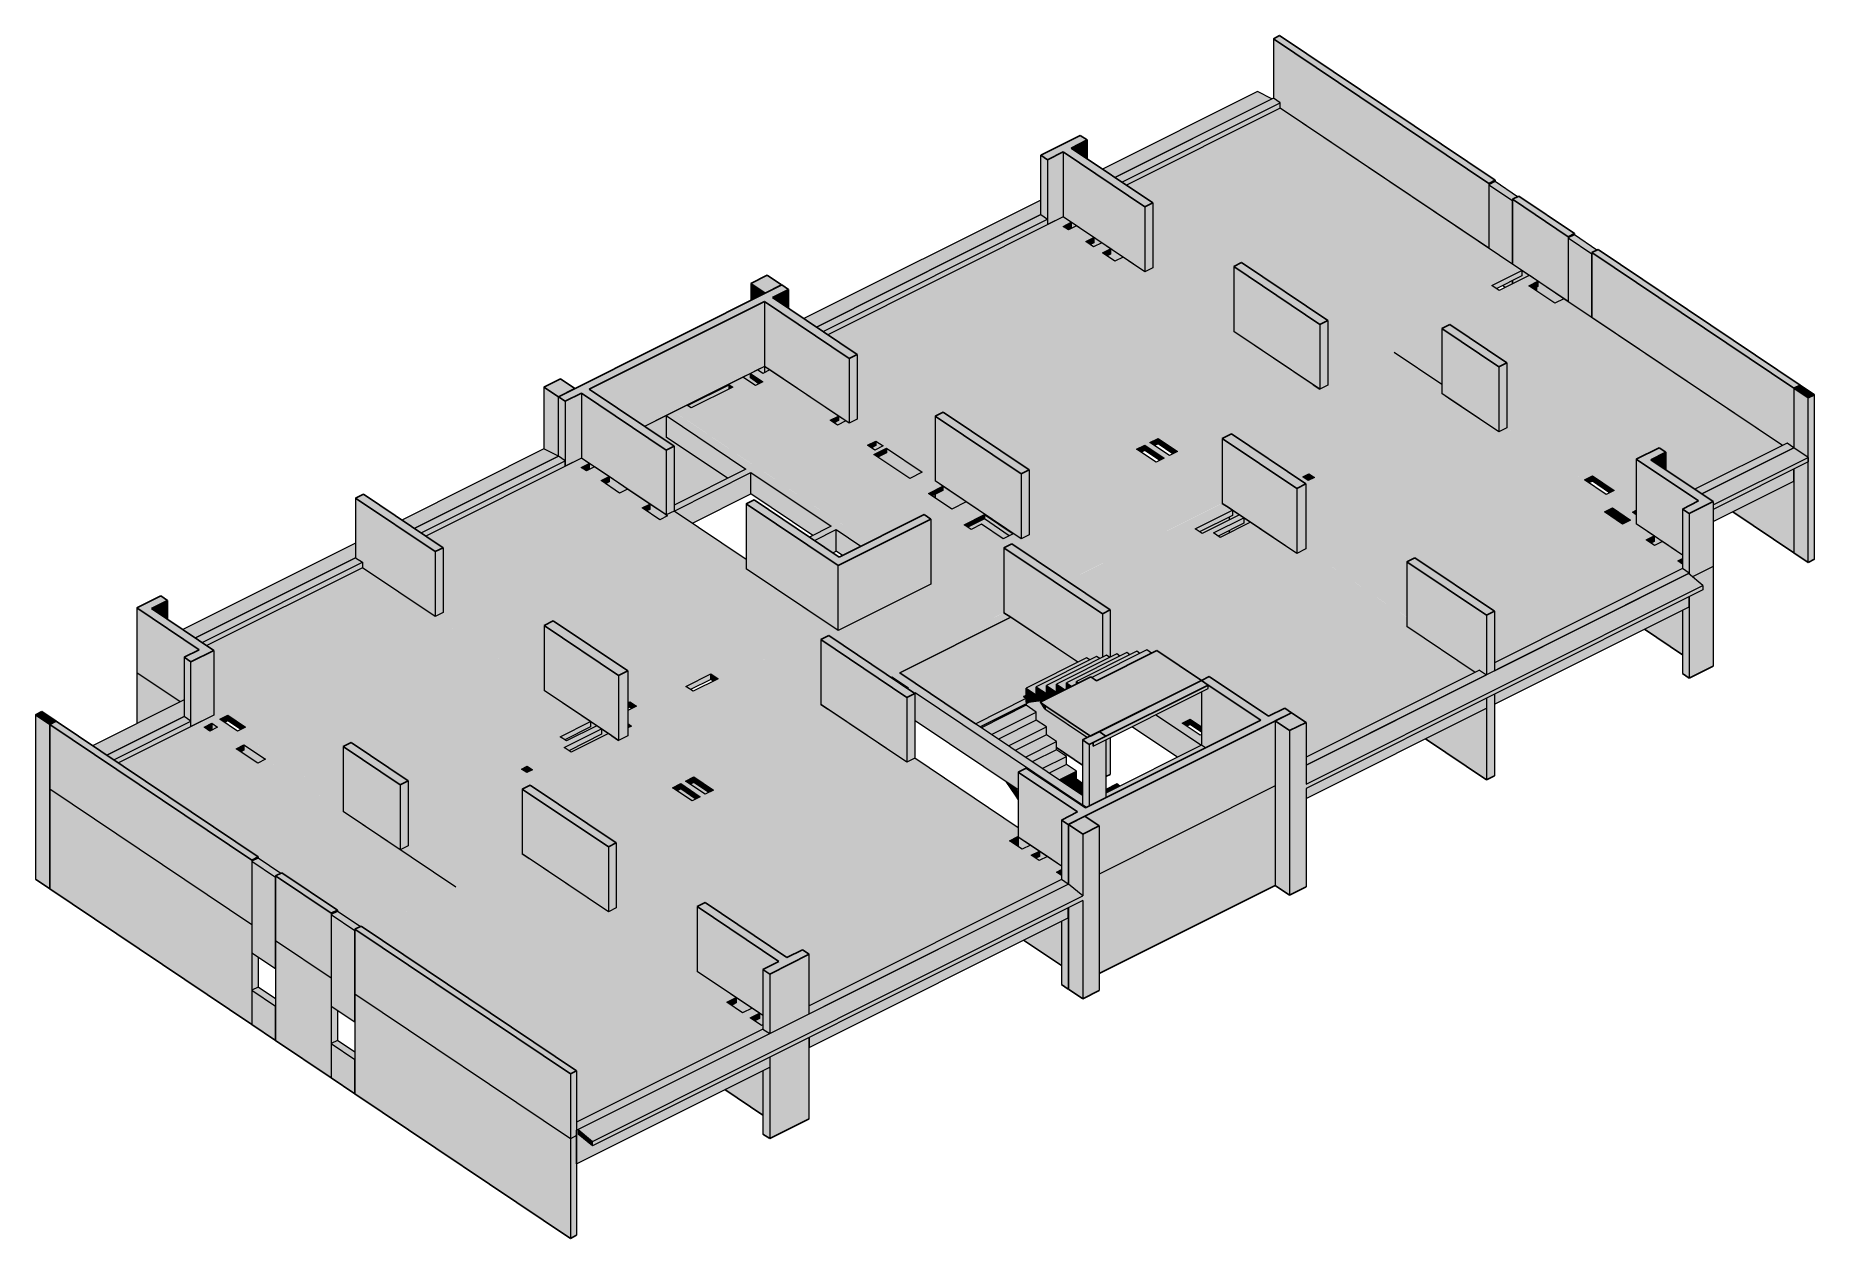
# Model space of a CAD drawing. Header units: centimetres. Extents: x -1981 to 73905, y -3196 to 88043.
# Drawn here: x 12324 to 15562, y 65048 to 67237 of the extents above.
import ezdxf

# ---------------------------------------------------------------- set-up
doc = ezdxf.new("R2010")
doc.units = ezdxf.units.CM
for name, color, linetype, lineweight in [('A-FLOR', 7, 'Continuous', 25), ('S-BEAM', 7, 'Continuous', 25), ('S-COLS', 7, 'Continuous', 25), ('S-STRS', 7, 'Continuous', 9)]:
    doc.layers.add(name, color=color, linetype=linetype, lineweight=lineweight)

# ---------------------------------------------------------------- blocks, each defined once
blk = doc.blocks.new('PED_COMPL_ESC_TRIANGULO_BAIXO_R00_2019 - 01-2775483-3D G 001 - VISTA 3D TIPO 2')
at = {"layer": 'S-BEAM', "lineweight": 9, "true_color": 0xbfbfbf}
blk.add_hatch(color=9, dxfattribs=at).paths.add_polyline_path([(15.6, 65977.5), (97.1, 66018.3), (97.1, 66021.1), (13.1, 65979.1)], flags=0)
at = {"layer": 'S-BEAM', "lineweight": 9}
for p, q in [((13.1, 65979.1), (97.1, 66021.1)), ((97.1, 66021.1), (97.1, 66018.3))]:
    blk.add_line(p, q, dxfattribs=at)
blk = doc.blocks.new('PED_COMPL_ESC_TRIANGULO_CIMA_R00_2019 - 01-2774736-3D G 001 - VISTA 3D TIPO 2')
at = {"layer": 'S-BEAM', "lineweight": 9, "true_color": 0xbfbfbf}
for points in [[(92, 66034.3), (97.1, 66035), (97.1, 66036.9)], [(97.1, 66030.9), (97.1, 66035), (92, 66034.3), (93.6, 66033.2)]]:
    blk.add_hatch(color=9, dxfattribs=at).paths.add_polyline_path(points, flags=0)
at = {"layer": 'S-BEAM', "lineweight": 9}
for p, q in [((92, 66034.3), (97.1, 66036.9)), ((97.1, 66035), (92, 66034.3)), ((92, 66034.3), (97.1, 66030.9)), ((97.1, 66030.9), (97.1, 66035))]:
    blk.add_line(p, q, dxfattribs=at)

msp = doc.modelspace()

# ---------------------------------------------------------------- hatches: boundary and pattern name
at = {"layer": 'A-FLOR', "true_color": 0x0080ff}
h = msp.add_hatch(color=150, dxfattribs=at)
h.paths.add_polyline_path([(13745.58, 66706.52), (14154.08, 66911), (14154.08, 66937.56), (13722.92, 66721.74)], flags=0)
h.paths.add_polyline_path([(14289.03, 66978.55), (14574.72, 67121.56), (14548.58, 67135.03), (14266.37, 66993.77)], flags=0)
at = {"layer": 'A-FLOR', "true_color": 0xbfbfbf}
for points in [[(14676.37, 66615.03), (15044.66, 66799.39), (15043.19, 66800.37), (14988.12, 66772.81), (14974.72, 66781.8), (15029.79, 66809.37), (14589.79, 67104.77), (14309.79, 66964.61), (14357.8, 66932.38), (14357.8, 66814.35), (14505.13, 66715.44), (14505.13, 66816.62), (14519.62, 66823.74), (14676.37, 66718.51), (14676.37, 66615.1)], [(14203.07, 66884.07), (14209.5, 66887.28), (14209.5, 66897.06), (14194.73, 66889.67)], [(14244.18, 66856.47), (14250.6, 66859.86), (14250.6, 66869.46), (14235.83, 66862.07), (14239.13, 66859.86)], [(14274.74, 66835.96), (14281.16, 66839.17), (14281.16, 66848.95), (14266.39, 66841.56), (14272.53, 66837.44)], [(14983.06, 66776.2), (15029.79, 66799.59), (15029.79, 66809.37), (14974.86, 66781.71), (14975.51, 66781.27)], [(15230.84, 66369.71), (15237.91, 66373.25), (15237.91, 66466.14), (15279.35, 66486.89), (15291.76, 66478.55), (15291.77, 66446.84), (15344.66, 66411.33), (15503.93, 66491.05), (15106.26, 66758.03), (15089.79, 66749.79), (15042.24, 66781.71), (15058.71, 66789.95), (15057.08, 66791.05), (14797.09, 66660.91), (14884.01, 66602.55), (14884.01, 66703.73), (14898.48, 66710.87), (15002.3, 66641.17), (15002.3, 66523.14), (15143.51, 66428.34), (15158.07, 66435.63), (15197.61, 66409.09), (15183.04, 66401.8), (15223.69, 66374.51)], [(15050.58, 66776.11), (15058.71, 66780.18), (15058.71, 66789.95), (15042.24, 66781.71), (15048.68, 66777.38)], [(13641.11, 66603.37), (13648.07, 66606.85), (13625.43, 66622.05), (13625.43, 66613.9), (13640.33, 66603.89)], [(13517.51, 66559.22), (13586.69, 66593.85), (13586.69, 66601.51), (13510.97, 66563.6), (13517.19, 66559.43)], [(13586.69, 66593.85), (13593.23, 66597.12), (13586.69, 66601.51), (13586.69, 66596.65)], [(13777.74, 66532.31), (13785.92, 66536.4), (13785.92, 66544.55), (13770.79, 66536.97), (13774.81, 66534.27)], [(13845.66, 66486.71), (13853.85, 66490.8), (13853.85, 66498.95), (13838.71, 66491.37), (13840.5, 66490.18)], [(13857.37, 66469.97), (13873.13, 66477.86), (13873.13, 66486.01), (13850.42, 66474.64)], [(14336.77, 66478.76), (14343.37, 66482.07), (14343.37, 66491.85), (14328.42, 66484.36), (14334.28, 66480.43)], [(14370.51, 66463.85), (14378.86, 66468.02), (14343.37, 66491.85), (14343.37, 66482.07), (14370.46, 66463.88)], [(14360.96, 66490.87), (14367.4, 66494.1), (14367.4, 66503.88), (14352.61, 66496.47), (14359.5, 66491.85)], [(14394.54, 66475.88), (14402.89, 66480.05), (14367.4, 66503.88), (14367.4, 66494.1), (14388.32, 66480.05)], [(13326, 66445.53), (13332.22, 66448.64), (13331.98, 66458.3), (13317.84, 66451)], [(13361.9, 66421.42), (13368.13, 66424.54), (13368.13, 66434.32), (13353.56, 66427.02)], [(13956.38, 66399.07), (13975.91, 66408.85), (13975.91, 66417), (13949.42, 66403.74), (13953.92, 66400.72)], [(14639.12, 66428.48), (14641.92, 66429.88), (14641.92, 66439.66), (14630.78, 66434.08), (14637.8, 66429.37)], [(14643.73, 66428.67), (14652.08, 66432.84), (14641.92, 66439.66), (14641.92, 66429.88), (14642.71, 66429.36)], [(15151.85, 66422.74), (15158.07, 66425.85), (15158.07, 66435.63), (15143.51, 66428.34), (15147.32, 66425.78)], [(15189.26, 66404.91), (15197.61, 66409.09), (15158.07, 66435.63), (15158.18, 66425.78), (15183.04, 66409.09)], [(13436.68, 66371.77), (13442.44, 66374.65), (13442.44, 66384.43), (13428.34, 66377.37)], [(15188.22, 66364.39), (15194.45, 66367.51), (15194.45, 66377.29), (15179.87, 66369.99)], [(14021.33, 66342.19), (14033.45, 66348.25), (14033.45, 66356.4), (14014.38, 66346.85), (14018.4, 66344.16)], [(14033.45, 66348.25), (14051.45, 66357.26), (14051.45, 66365.41), (14033.45, 66356.4), (14033.45, 66351.11)], [(14096.78, 66326.83), (14103.73, 66330.31), (14051.45, 66365.41), (14051.45, 66357.25), (14096.5, 66327.01)], [(14443.22, 66333.74), (14502.76, 66363.54), (14502.76, 66373.32), (14434.88, 66339.34), (14442.89, 66333.96)], [(14476.82, 66326.15), (14523.59, 66349.56), (14523.59, 66359.34), (14468.48, 66331.75), (14473.39, 66328.45)], [(15237.91, 66364.96), (15237.91, 66373.25), (15230.84, 66369.71), (15232.11, 66368.86)], [(15264.4, 66313.46), (15270.45, 66316.49), (15270.45, 66326.27), (15256.06, 66319.06), (15260.51, 66316.08)], [(15321.66, 66275.46), (15322.01, 66275.64), (15322.01, 66285.42), (15313.32, 66281.06)], [(14035.25, 65984.69), (14127.58, 66030.9), (14122.5, 66034.32), (14127.58, 66036.86), (14127.58, 66049.64), (14221.34, 66096.58), (14099.44, 66178.42), (13897.35, 66077.27), (14027.02, 65990.21)], [(13516.58, 66046.92), (13553.56, 66065.43), (13553.56, 66075.2), (13508.24, 66052.52), (13510.06, 66051.29)], [(13558.18, 66062.33), (13566.52, 66066.5), (13553.56, 66075.2), (13553.56, 66065.43), (13557.93, 66062.49)], [(13402.14, 66012.8), (13406.12, 66014.79), (13406.12, 66024.57), (13402.14, 66022.58), (13402.14, 66016.56)], [(13409.7, 66012.39), (13418.04, 66016.56), (13406.12, 66024.57), (13406.12, 66014.79), (13408.78, 66013)], [(14043.6, 65979.09), (14133.6, 66024.14), (14127.58, 66023.35), (14127.58, 66030.9), (14035.25, 65984.69)], [(12930.17, 65607.68), (13089.44, 65687.41), (12743.1, 65919.92), (12728.72, 65912.72), (12689.35, 65939.16), (12703.73, 65946.35), (12655.77, 65978.55), (12641.39, 65971.35), (12631.11, 65978.25), (12645.41, 65985.51), (12634.28, 65992.98), (12475.02, 65913.25), (12729.53, 65742.39), (12729.59, 65740.02), (12770.66, 65712.45), (12772.64, 65713.44), (12873.93, 65645.44), (12873.99, 65643.07), (12915.12, 65615.46), (12917.11, 65616.45), (12929.1, 65608.4)], [(12668.03, 65987.17), (12674.07, 65990.4), (12674.07, 65999.97), (12659.69, 65992.77), (12663.23, 65990.4)], [(12698.25, 65973.96), (12706.59, 65978.14), (12674.07, 65999.97), (12674.07, 65990.19), (12692.21, 65978.01)], [(13287.59, 65955.46), (13334.36, 65978.87), (13334.36, 65988.65), (13279.24, 65961.06), (13286.57, 65956.14)], [(14419.94, 65980.1), (14425.98, 65983.12), (14425.98, 65992.9), (14411.6, 65985.7)], [(14446.44, 65969.39), (14446.44, 65979.16), (14425.98, 65992.9), (14425.98, 65983.12), (14443.99, 65971.03)], [(12639.46, 65972.65), (12645.49, 65975.67), (12645.31, 65985.36), (12631.11, 65978.25), (12637.66, 65973.85)], [(13294.92, 65935.58), (13354.46, 65965.38), (13354.46, 65975.16), (13286.57, 65941.18), (13293.5, 65936.53)], [(13402.14, 65977.2), (13408.78, 65980.53), (13402.14, 65984.98), (13402.14, 65980.53)], [(12697.69, 65933.55), (12703.73, 65936.58), (12703.73, 65946.35), (12689.35, 65939.16), (12692.21, 65937.23)], [(13217.15, 65896.65), (13219.38, 65897.77), (13219.38, 65907.54), (13208.8, 65902.25), (13212.97, 65899.46)], [(13220.7, 65896.88), (13229.04, 65901.06), (13219.38, 65907.54), (13219.38, 65897.77)], [(13491.79, 65862.56), (13498.58, 65865.96), (13498.58, 65875.74), (13483.54, 65868.1), (13490.63, 65863.34)], [(13525.98, 65847.57), (13534.33, 65851.74), (13498.58, 65875.74), (13498.58, 65865.96), (13519.76, 65851.74)], [(13516.01, 65874.69), (13522.61, 65877.99), (13522.61, 65887.77), (13507.66, 65880.29), (13515.4, 65875.1)], [(13550.01, 65859.6), (13558.36, 65863.77), (13522.61, 65887.77), (13522.75, 65877.9), (13543.79, 65863.77)], [(14105.68, 65766.2), (14112.09, 65769.7), (14112.09, 65779.19), (14097.33, 65771.8)], [(13309.21, 65259.51), (13648.17, 65429.19), (13648.17, 65436.65), (13645.76, 65435.44), (13624.97, 65449.4), (13642, 65457.92), (13628.44, 65467.02), (13611.41, 65458.5), (13582.56, 65477.87), (13599.59, 65486.39), (13222.58, 65739.5), (12942.59, 65599.35), (13309.21, 65353.22), (13309.21, 65347.53)], [(14145, 65739.8), (14151.41, 65743.01), (14151.41, 65752.79), (14136.66, 65745.4), (14140.27, 65742.98)], [(14190.77, 65709.07), (14191.62, 65709.49), (14191.62, 65719.27), (14182.43, 65714.67)], [(13590.91, 65472.26), (13599.59, 65476.61), (13599.59, 65486.39), (13582.56, 65477.87)], [(13633.31, 65443.8), (13642, 65448.14), (13642, 65457.92), (13624.97, 65449.4), (13627.92, 65447.42)]]:
    msp.add_hatch(color=9, dxfattribs=at).paths.add_polyline_path(points, flags=0)
h = msp.add_hatch(color=9, dxfattribs=at)
h.paths.add_polyline_path([(14132.92, 66343), (14649.57, 66601.62), (14303.88, 66833.7), (14289.11, 66826.31), (14266.39, 66841.56), (14281.16, 66848.95), (14264.91, 66859.86), (14250.14, 66852.47), (14235.83, 66862.07), (14250.6, 66869.46), (14219.05, 66890.65), (14204.28, 66883.26), (14194.73, 66889.67), (14209.5, 66897.06), (14194.57, 66906.94), (13766.34, 66692.58), (13819.87, 66656.65), (13819.87, 66538.62), (13961.68, 66443.41), (13961.68, 66544.59), (13976.07, 66551.78), (14132.92, 66446.48), (14132.92, 66343.09)], flags=0)
h.paths.add_polyline_path([(14363.91, 66460.54), (14328.42, 66484.36), (14343.37, 66491.85), (14378.86, 66468.02), (14376.29, 66466.74)], flags=0)
h.paths.add_polyline_path([(14388.1, 66472.65), (14352.61, 66496.47), (14367.4, 66503.88), (14402.89, 66480.05)], flags=0)
h = msp.add_hatch(color=9, dxfattribs=at)
h.paths.add_polyline_path([(13089.44, 65687.41), (13210.16, 65747.84), (13210.16, 65865.87), (13224.54, 65873.07), (13325.26, 65805.45), (13753.6, 66019.86), (13753.6, 66137.89), (13768.21, 66144.94), (13868.7, 66077.48), (14087.02, 66186.91), (14087.02, 66304.79), (14101.4, 66311.99), (14202.12, 66244.37), (14484.38, 66386), (14484.57, 66503.79), (14501.03, 66512.03), (14601.75, 66444.41), (14884.01, 66585.7), (14884.01, 66602.55), (14797.09, 66660.91), (14118.54, 66321.25), (14018.4, 66388.48), (13991.9, 66375.22), (13949.42, 66403.74), (13975.91, 66417), (13938.16, 66442.35), (13915.45, 66430.98), (13850.42, 66474.64), (13873.13, 66486.01), (13866.92, 66490.18), (13851.78, 66482.6), (13838.71, 66491.37), (13853.85, 66498.95), (13798.99, 66535.78), (13783.86, 66528.2), (13770.79, 66536.97), (13785.92, 66544.55), (13660.79, 66628.56), (13648.07, 66622.21), (13638.44, 66628.56), (13625.43, 66622.05), (13648.07, 66606.85), (13634.51, 66600.06), (13611.88, 66615.26), (13486.62, 66552.56), (13840.78, 66314.8), (13941.5, 66365.22), (13953.92, 66356.88), (13953.92, 66238.85), (12988.14, 65755.41), (13088.31, 65688.16)], flags=0)
h.paths.add_polyline_path([(14085.74, 66321.3), (14046.41, 66347.7), (14027.34, 66338.15), (14014.38, 66346.85), (14051.45, 66365.4), (14103.73, 66330.31), (14087.02, 66321.94)], flags=0)
h.paths.add_polyline_path([(13517.51, 66559.22), (13510.97, 66563.6), (13586.69, 66601.51), (13593.23, 66597.12), (13517.94, 66559.43)], flags=0)
h = msp.add_hatch(color=9, dxfattribs=at)
h.paths.add_polyline_path([(14979.65, 66095.68), (15322.01, 66267.05), (15322.01, 66275.23), (15313.32, 66281.06), (15322.01, 66285.42), (15322.01, 66291.65), (15285.62, 66316.08), (15271.23, 66308.88), (15256.06, 66319.06), (15270.45, 66326.27), (15227.2, 66355.3), (15212.63, 66348), (15179.87, 66369.99), (15194.45, 66377.29), (14896.43, 66577.37), (14614.16, 66436.08), (14636.64, 66420.98), (14636.64, 66302.95), (14635.51, 66302.38), (14820.52, 66178.27), (14820.52, 66279.35), (14834.91, 66286.55), (14979.65, 66189.38), (14979.65, 66142.43)], flags=0)
h.paths.add_polyline_path([(14640.94, 66427.26), (14630.78, 66434.08), (14641.92, 66439.66), (14652.08, 66432.84), (14641.92, 66427.76)], flags=0)
at = {"layer": 'A-FLOR', "true_color": 0x0080ff}
h = msp.add_hatch(color=150, dxfattribs=at)
h.paths.add_polyline_path([(12615.18, 66140.68), (12906.93, 66286.72), (12906.93, 66313.28), (12592.52, 66155.9), (12612.58, 66142.43)], flags=0)
h.paths.add_polyline_path([(13013.68, 66340.16), (13275.92, 66471.42), (13249.78, 66484.9), (12991.01, 66355.37)], flags=0)
for points in [[(15378.14, 66382.9), (15550.83, 66469.34), (15524.69, 66486.89), (15357.08, 66402.99), (15378.14, 66388.85)], [(15378.14, 66374.75), (15550.83, 66461.19), (15550.83, 66469.34), (15378.14, 66382.9)], [(14636.81, 65874.8), (15359.25, 66236.43), (15333.11, 66258.05), (14636.81, 65909.51)], [(14636.81, 65866.59), (15359.25, 66228.22), (15359.25, 66236.43), (14636.81, 65874.8)], [(12454.25, 65927.19), (12594.81, 65997.55), (12594.81, 66028.18), (12428.11, 65944.74), (12438.48, 65937.78)], [(13338, 65224.66), (14230.36, 65671.35), (14204.04, 65692.88), (13311.86, 65246.29)], [(13338, 65216.45), (14230.36, 65663.13), (14230.36, 65671.35), (13338, 65224.66)], [(13338, 65216.45), (13338, 65224.66), (13311.86, 65246.29), (13311.86, 65238.08), (13328.07, 65224.66)]]:
    msp.add_hatch(color=150, dxfattribs=at).paths.add_polyline_path(points, flags=0)
at = {"layer": 'A-FLOR', "true_color": 0xbfbfbf}
h = msp.add_hatch(color=9, dxfattribs=at)
h.paths.add_polyline_path([(13408.78, 65980.53), (13772.71, 66162.7), (13474.66, 66362.8), (13460.56, 66355.74), (13428.34, 66377.37), (13442.44, 66384.43), (13402, 66411.58), (13387.43, 66404.28), (13353.56, 66427.02), (13368.13, 66434.32), (13341.72, 66452.05), (13327.15, 66444.75), (13317.84, 66451.22), (13332.22, 66458.42), (13317.84, 66468.08), (13034.44, 66326.22), (13066.05, 66305), (13066.05, 66186.97), (13249.88, 66063.55), (13249.88, 66163.4), (13266.53, 66171.74), (13402.14, 66080.69), (13402.15, 66022.59), (13406.12, 66024.57), (13418.04, 66016.56), (13402.14, 66008.6), (13402.15, 65984.98), (13407.41, 65981.45)], flags=0)
h.paths.add_polyline_path([(13521.2, 66043.81), (13508.24, 66052.52), (13553.56, 66075.2), (13566.52, 66066.5), (13540.97, 66053.71)], flags=0)
h = msp.add_hatch(color=9, dxfattribs=at)
h.paths.add_polyline_path([(14636.81, 65924.06), (14944.51, 66078.08), (14621.13, 66295.19), (14619.99, 66294.62), (14535.52, 66351.33), (14480.4, 66323.74), (14468.48, 66331.75), (14523.59, 66359.34), (14515.58, 66364.71), (14447.7, 66330.73), (14434.88, 66339.34), (14502.76, 66373.32), (14496.79, 66377.33), (14214.53, 66236.04), (14280.47, 66191.77), (14280.47, 66105.84), (14292.23, 66111.73), (14298.02, 66107.84), (14310.53, 66114.11), (14316.32, 66110.23), (14328.83, 66116.49), (14334.62, 66112.61), (14347.13, 66118.87), (14355.8, 66113.05), (14365.43, 66117.88), (14446.52, 66063.53), (14460.82, 66070.69), (14568.74, 65998.24), (14598.06, 66012.92), (14636.81, 65987.13), (14636.81, 65941.3)], flags=0)
h.paths.add_polyline_path([(14446.44, 65962.31), (14446.44, 65965.19), (14443.99, 65963.96)], flags=0)
h.paths.add_polyline_path([(14446.44, 65979.16), (14446.44, 66042.45), (14378.06, 66008.22), (14411.6, 65985.7), (14425.98, 65992.9), (14428.74, 65991.04)], flags=0)
h = msp.add_hatch(color=9, dxfattribs=at)
h.paths.add_polyline_path([(13002.52, 65777.17), (13373.08, 65962.66), (13366.95, 65966.77), (13299.07, 65932.79), (13286.57, 65941.18), (13354.46, 65975.16), (13345.96, 65980.86), (13290.84, 65953.28), (13279.24, 65961.06), (13334.36, 65988.65), (13249.88, 66045.38), (13249.87, 66046.71), (12919.34, 66268.6), (12635.94, 66126.74), (12648.66, 66118.21), (12648.97, 65999.97), (12659.69, 65992.77), (12674.07, 65999.97), (12706.59, 65978.14), (12692.21, 65970.94), (12884.22, 65842.03), (12884.22, 65943.21), (12898.6, 65950.41), (13002.52, 65880.64), (13002.52, 65777.74)], flags=0)
h.paths.add_polyline_path([(13218.47, 65895.76), (13208.8, 65902.25), (13219.38, 65907.54), (13229.04, 65901.06), (13225.38, 65899.22)], flags=0)
h = msp.add_hatch(color=9, dxfattribs=at)
h.paths.add_polyline_path([(13732.49, 65471.39), (14191.62, 65701.22), (14191.62, 65708.5), (14182.43, 65714.67), (14191.62, 65719.27), (14191.62, 65725.79), (14166.03, 65742.98), (14151.27, 65735.59), (14136.66, 65745.4), (14151.41, 65752.79), (14135.09, 65763.75), (14120.33, 65756.36), (14097.33, 65771.8), (14112.09, 65779.19), (13766.02, 66011.53), (13337.68, 65797.11), (13381.39, 65767.66), (13381.39, 65649.73), (13528.77, 65550.79), (13528.77, 65651.97), (13543.15, 65659.17), (13691.88, 65559.32), (13720.07, 65573.43), (13732.49, 65565.1), (13732.49, 65496.86)], flags=0)
h.paths.add_polyline_path([(13519.19, 65844.17), (13483.44, 65868.16), (13498.58, 65875.74), (13534.33, 65851.74)], flags=0)
h.paths.add_polyline_path([(13543.41, 65856.29), (13507.66, 65880.29), (13522.61, 65887.77), (13558.36, 65863.77)], flags=0)
at = {"layer": 'S-BEAM', "true_color": 0xbfbfbf}
for points in [[(14301.45, 66970.21), (14589.79, 67114.54), (14577.37, 67122.88), (14289.03, 66978.55), (14296.04, 66973.85)], [(14309.79, 66964.61), (14589.79, 67104.77), (14589.79, 67114.54), (14301.45, 66970.21), (14304.87, 66967.92)], [(15012.65, 66936.58), (15012.65, 66938.91), (15022.02, 66943.6), (14980.82, 66971.18), (14969.53, 66965.53), (15010.66, 66937.92)], [(13758, 66698.18), (14166.5, 66902.66), (14154.08, 66911), (13745.58, 66706.52), (13757.62, 66698.43)], [(13766.34, 66692.58), (14166.5, 66892.89), (14166.5, 66902.66), (13758, 66698.18), (13765.1, 66693.41)], [(15157.05, 66839.64), (15157.05, 66841.96), (15166.42, 66846.65), (15125.29, 66874.27), (15113.94, 66868.58), (15155.07, 66840.97)], [(15157.05, 66723.93), (15157.05, 66839.64), (15113.94, 66868.58), (15113.94, 66752.88), (15148.59, 66729.62)], [(14505.13, 66698.59), (14505.13, 66715.44), (14357.8, 66814.35), (14343.42, 66807.15), (14494.41, 66705.78)], [(14676.37, 66600.48), (15057.08, 66791.05), (15044.66, 66799.39), (14676.37, 66615.03), (14676.37, 66605.05)], [(15057.08, 66771.75), (15057.08, 66779.36), (15050.58, 66776.11), (15056.8, 66771.93)], [(14132.92, 66328.45), (14661.99, 66593.28), (14649.57, 66601.62), (14132.92, 66343)], [(14614.16, 66436.08), (14896.43, 66577.37), (14884.01, 66585.7), (14601.75, 66444.41), (14608.7, 66439.74)], [(13826.4, 66307.6), (13840.78, 66314.8), (13486.46, 66552.48), (13472.24, 66545.37), (13787.1, 66333.99)], [(13961.68, 66426.55), (13961.68, 66443.41), (13819.87, 66538.62), (13805.49, 66531.42), (13955.09, 66430.98)], [(15237.91, 66348.11), (15237.91, 66364.96), (15002.3, 66523.14), (14987.92, 66515.94), (15230.84, 66352.86)], [(15357.08, 66402.99), (15524.7, 66486.89), (15512.28, 66495.23), (15344.66, 66411.33), (15353.01, 66405.73)], [(13026.1, 66331.82), (13288.51, 66463.17), (13275.92, 66471.42), (13013.68, 66340.16), (13020.69, 66335.45)], [(13034.44, 66326.22), (13288.51, 66453.4), (13288.51, 66463.17), (13026.1, 66331.82), (13028.32, 66330.33)], [(13486.46, 66371.73), (13626.48, 66441.82), (13617.33, 66447.96), (13486.46, 66382.45), (13486.46, 66377.37)], [(13519.83, 66349.32), (13626.48, 66402.71), (13626.48, 66441.82), (13486.62, 66371.62), (13510.28, 66355.74)], [(15378.14, 66352.42), (15524.7, 66425.78), (15524.7, 66448.11), (15378.14, 66374.75), (15378.14, 66366.97)], [(14640.94, 66427.26), (14643.73, 66428.67), (14641.92, 66429.88), (14639.12, 66428.48), (14640.53, 66427.54)], [(14214.53, 66236.04), (14496.79, 66377.33), (14484.38, 66385.66), (14202.12, 66244.37), (14209.07, 66239.7)], [(15212.63, 66348), (15227.2, 66355.3), (15194.45, 66377.29), (15194.45, 66367.51), (15188.22, 66364.39), (15212.46, 66348.11)], [(13472.08, 66361.5), (13474.66, 66362.8), (13472.08, 66364.53), (13472.08, 66362.8)], [(13617.82, 66266.68), (13617.82, 66283.54), (13486.46, 66371.73), (13472.24, 66364.42), (13616.25, 66267.74)], [(13742.07, 66318.16), (13781.38, 66337.83), (13772.23, 66343.97), (13732.92, 66324.3)], [(13775.44, 66295.75), (13781.38, 66298.72), (13781.38, 66337.83), (13742.07, 66318.16), (13772.23, 66297.91)], [(12627.6, 66132.35), (12919.34, 66278.38), (12906.93, 66286.72), (12615.18, 66140.68), (12622.19, 66135.98)], [(12635.94, 66126.74), (12919.34, 66268.6), (12919.34, 66278.38), (12627.6, 66132.35), (12629.12, 66131.33)], [(14820.52, 66161.32), (14820.52, 66178.17), (14635.51, 66302.38), (14621.13, 66295.19), (14809.8, 66168.52)], [(14979.65, 66081.12), (15334.43, 66258.72), (15322.02, 66267.05), (14979.65, 66095.68), (14979.65, 66085.9)], [(13249.88, 66046.7), (13249.87, 66063.56), (13066.05, 66186.97), (13051.67, 66179.77), (13249.87, 66046.71)], [(13881.12, 66069.14), (14099.44, 66178.42), (14087.02, 66186.76), (13868.7, 66077.48), (13880.89, 66069.29)], [(13402.15, 65962.65), (13785.13, 66154.36), (13772.71, 66162.7), (13402.14, 65977.2), (13402.14, 65962.66)], [(13882.97, 66067.89), (13882.97, 66070.07), (13881.12, 66069.14), (13882.11, 66068.47)], [(14229.98, 65837.11), (14229.98, 65853.96), (13897.35, 66077.27), (13882.97, 66070.07), (14220.94, 65843.18)], [(14228.12, 65836.18), (14229.98, 65837.11), (13882.97, 66070.07), (13882.97, 66067.89), (13924.83, 66039.4), (13924.83, 65990.63), (14113.02, 65864.42), (14113.02, 65896.6), (14127.4, 65903.79), (14226.73, 65837.11)], [(14249.66, 65943.95), (14458.94, 66048.7), (14458.94, 66055.1), (14249.66, 65950.35)], [(14636.81, 65909.51), (14965.27, 66073.92), (14952.85, 66082.26), (14636.81, 65924.06), (14636.81, 65913.22)], [(13337.68, 65797.11), (13766.02, 66011.53), (13753.6, 66019.86), (13325.26, 65805.45), (13332.21, 65800.78)], [(14636.81, 65848.4), (14965.27, 66012.81), (14965.27, 66031), (14636.81, 65866.59), (14636.81, 65852.21)], [(12466.67, 65918.85), (12607.22, 65989.21), (12594.81, 65997.55), (12454.25, 65927.19), (12461.21, 65922.52)], [(12475.02, 65913.25), (12607.22, 65979.43), (12607.22, 65989.21), (12466.67, 65918.85), (12470.1, 65916.55)], [(12884.22, 65825.18), (12884.22, 65842.03), (12648.66, 66000.17), (12634.28, 65992.98), (12873.5, 65832.38)], [(14402.63, 65923.53), (14446.44, 65945.46), (14363.68, 66001.02), (14319.88, 65979.09), (14382.39, 65937.12)], [(14446.44, 65945.46), (14446.44, 65962.31), (14378.06, 66008.22), (14363.68, 66001.02), (14425.98, 65959.2)], [(13002.52, 65762.61), (13385.49, 65954.33), (13373.08, 65962.66), (13002.52, 65777.17)], [(14113.02, 65778.56), (14113.02, 65795.42), (13924.83, 65921.76), (13910.45, 65914.56), (14112.09, 65779.19)], [(14113.02, 65761.27), (14113.02, 65778.56), (14112.09, 65779.19), (14111.9, 65769.31), (14105.68, 65766.2), (14112.41, 65761.68)], [(12761.29, 65705.43), (12761.29, 65707.76), (12770.66, 65712.45), (12729.53, 65739.98), (12718.24, 65734.33), (12759.3, 65706.76)], [(12761.29, 65538.39), (12761.29, 65705.43), (12718.24, 65734.33), (12718.24, 65567.29), (12731.54, 65558.36)], [(12942.59, 65599.35), (13222.58, 65739.5), (13210.16, 65747.84), (12930.17, 65607.68), (12937.78, 65602.58)], [(13732.49, 65456.84), (14203.91, 65692.97), (14191.62, 65701.22), (13732.49, 65471.39), (13732.49, 65461.62)], [(12905.75, 65608.44), (12905.75, 65610.77), (12915.12, 65615.46), (12873.93, 65643.04), (12862.64, 65637.39), (12903.77, 65609.78)], [(12905.75, 65441.4), (12905.75, 65608.44), (12862.64, 65637.39), (12862.64, 65470.35), (12896.8, 65447.42)], [(13528.77, 65533.94), (13528.77, 65550.79), (13381.39, 65649.73), (13367.01, 65642.53), (13519.19, 65540.37)], [(13732.49, 65395.73), (14204.04, 65631.77), (14204.04, 65649.96), (13732.49, 65413.92), (13732.49, 65411.07)], [(12761.29, 65470.76), (12761.29, 65484.07), (12729.53, 65505.31), (12718.24, 65499.66), (12729.53, 65492.08)], [(12761.29, 65408.38), (12761.29, 65470.76), (12718.24, 65499.66), (12718.24, 65437.28)], [(12905.75, 65373.77), (12905.75, 65387.08), (12873.93, 65408.37), (12862.64, 65402.72), (12873.93, 65395.14)], [(13309.21, 65244.96), (13660.59, 65420.85), (13648.17, 65429.19), (13309.21, 65259.51), (13309.21, 65249.74)], [(12905.75, 65311.39), (12905.75, 65373.77), (12862.64, 65402.72), (12862.64, 65340.34)], [(13309.21, 65183.85), (13660.59, 65359.74), (13660.59, 65377.93), (13338, 65216.45), (13311.86, 65238.08), (13311.86, 65246.29), (13309.21, 65244.96), (13309.21, 65216.45)]]:
    msp.add_hatch(color=9, dxfattribs=at).paths.add_polyline_path(points, flags=0)
h = msp.add_hatch(color=9, dxfattribs=at)
h.paths.add_polyline_path([(14999.39, 66778.45), (15012.65, 66785.22), (15012.65, 66791.01), (14994.53, 66781.71), (14999.33, 66778.48)], flags=0)
h.paths.add_polyline_path([(15012.65, 66820.88), (15012.65, 66936.58), (14969.53, 66965.53), (14969.53, 66849.82), (14987.98, 66837.44)], flags=0)
h = msp.add_hatch(color=9, dxfattribs=at)
h.paths.add_polyline_path([(13793.03, 66290.9), (13826.4, 66307.6), (13781.38, 66337.83), (13781.38, 66298.72), (13787.1, 66294.88)], flags=0)
h.paths.add_polyline_path([(13738.85, 66327.27), (13772.23, 66343.97), (13626.48, 66441.82), (13626.48, 66402.71), (13726.62, 66335.48)], flags=0)
h.paths.add_polyline_path([(13583.96, 66431.25), (13617.33, 66447.96), (13472.24, 66545.37), (13472.24, 66506.25), (13568.22, 66441.82)], flags=0)
h = msp.add_hatch(color=9, dxfattribs=at)
h.paths.add_polyline_path([(13961.68, 66395.51), (13961.68, 66401.73), (13956.38, 66399.07), (13961.56, 66395.59)], flags=0)
h.paths.add_polyline_path([(13915.45, 66430.98), (13938.16, 66442.35), (13873.13, 66486.01), (13873.13, 66477.86), (13857.37, 66469.97), (13911.33, 66433.75)], flags=0)
h.paths.add_polyline_path([(13851.78, 66482.6), (13866.92, 66490.18), (13853.85, 66498.95), (13853.85, 66490.8), (13845.69, 66486.69), (13850.85, 66483.23)], flags=0)
h = msp.add_hatch(color=9, dxfattribs=at)
h.paths.add_polyline_path([(14480.4, 66323.74), (14496.79, 66331.94), (14496.79, 66336.14), (14477.05, 66325.99)], flags=0)
h.paths.add_polyline_path([(14447.7, 66330.73), (14496.79, 66355.3), (14496.79, 66360.56), (14443.22, 66333.74), (14446.19, 66331.75)], flags=0)
h = msp.add_hatch(color=9, dxfattribs=at)
h.paths.add_polyline_path([(14979.65, 66020.01), (15334.43, 66197.6), (15334.43, 66215.79), (14979.65, 66038.2)], flags=0)
h.paths.add_polyline_path([(15334.43, 66256.96), (15334.43, 66258.72), (15333.14, 66258.03)], flags=0)
at = {"layer": 'S-BEAM', "lineweight": 9, "true_color": 0x80ff00}
msp.add_hatch(color=70, dxfattribs=at).paths.add_polyline_path([(14249.66, 65950.35), (14458.94, 66055.1), (14446.44, 66063.4), (14260.33, 65970.24), (14272.35, 65961.8), (14249.58, 65950.4)], flags=0)
at = {"layer": 'S-BEAM', "true_color": 0xbfbfbf}
h = msp.add_hatch(color=9, dxfattribs=at)
h.paths.add_polyline_path([(12728.72, 65912.72), (12743.1, 65919.92), (12703.73, 65946.35), (12703.73, 65936.58), (12697.69, 65933.55), (12718, 65919.92)], flags=0)
h.paths.add_polyline_path([(12641.39, 65971.35), (12655.77, 65978.55), (12645.49, 65985.45), (12645.49, 65975.67), (12639.46, 65972.65)], flags=0)
h = msp.add_hatch(color=9, dxfattribs=at)
h.paths.add_polyline_path([(14235.32, 65831.34), (14237.18, 65832.28), (14229.98, 65837.11), (14228.12, 65836.18), (14233.93, 65832.28)], flags=0)
h.paths.add_polyline_path([(14272.67, 65850.04), (14453.64, 65940.63), (14446.44, 65945.46), (14272.67, 65858.48), (14272.67, 65857.57)], flags=0)
h = msp.add_hatch(color=9, dxfattribs=at)
h.paths.add_polyline_path([(13519.19, 65844.17), (13525.98, 65847.57), (13498.58, 65865.96), (13491.79, 65862.56), (13510.06, 65850.29)], flags=0)
h.paths.add_polyline_path([(13543.41, 65856.29), (13550.01, 65859.6), (13522.61, 65877.99), (13516.01, 65874.69), (13534.33, 65862.39)], flags=0)
at = {"layer": 'S-COLS', "lineweight": 9, "true_color": 0x8080ff}
for points in [[(14969.47, 66967.9), (14980.82, 66973.58), (14588.72, 67236.82), (14577.37, 67231.13), (14956.75, 66976.44)], [(14343.42, 66925.18), (14357.8, 66932.38), (14209.08, 67032.23), (14238.4, 67046.91), (14225.99, 67055.25), (14154.08, 67019.25), (14166.5, 67010.92), (14194.7, 67025.03), (14325.63, 66937.12)], [(15113.94, 66870.91), (15125.29, 66876.59), (15024, 66944.59), (15012.65, 66938.91), (15025.96, 66929.97)], [(15524.7, 66595.15), (15536.05, 66600.83), (15168.4, 66847.65), (15157.05, 66841.96), (15512.28, 66603.48)], [(14661.99, 66711.31), (14676.37, 66718.51), (14519.34, 66823.73), (14505.13, 66816.62), (14640.2, 66725.94)], [(13472.08, 66482.56), (13486.46, 66489.76), (13332.22, 66593.31), (13651.25, 66753), (13805.49, 66649.45), (13819.58, 66656.84), (13665.63, 66760.2), (13694.95, 66774.87), (13682.36, 66783.13), (13276.09, 66579.76), (13288.51, 66571.43), (13317.84, 66586.11), (13452.63, 66495.62)], [(14987.92, 66633.97), (15002.3, 66641.17), (14898.39, 66710.93), (14884.01, 66703.73), (14984.28, 66636.41)], [(14118.54, 66439.28), (14132.92, 66446.48), (13976.07, 66551.78), (13961.68, 66544.59), (14100.21, 66451.59)], [(14619.99, 66412.65), (14636.64, 66420.98), (14501.03, 66512.03), (14484.57, 66503.56), (14617.68, 66414.2)], [(15334.43, 66366.97), (15378.14, 66388.85), (15264.71, 66465.01), (15291.76, 66478.55), (15279.35, 66486.89), (15237.91, 66466.14), (15351.34, 66389.99), (15322.01, 66375.31)], [(13051.67, 66297.8), (13066.05, 66305), (12921.31, 66402.17), (12906.93, 66394.97), (13031.81, 66311.13)], [(13785.13, 66272.39), (13953.92, 66356.88), (13941.5, 66365.22), (13787.1, 66287.93), (13632.2, 66391.91), (13617.82, 66384.72), (13772.71, 66280.73)], [(14266.09, 66184.57), (14280.47, 66191.77), (14101.4, 66311.99), (14087.02, 66304.79), (14262.83, 66186.76)], [(14965.27, 66182.18), (14979.65, 66189.38), (14834.91, 66286.55), (14820.52, 66279.35), (14952.85, 66190.51)], [(12607.22, 66097.46), (12648.66, 66118.21), (12535.23, 66194.36), (12564.56, 66209.04), (12552.14, 66217.38), (12508.43, 66195.5), (12621.87, 66119.34), (12594.81, 66105.8), (12605.67, 66098.5)], [(13385.49, 66072.36), (13402.14, 66080.69), (13266.53, 66171.74), (13249.88, 66163.4), (13343.63, 66100.46)], [(13910.45, 66032.59), (13924.83, 66039.79), (13767.98, 66145.09), (13753.6, 66137.89), (13908.57, 66033.85)], [(14204.04, 65801.14), (14610.34, 66004.68), (14598.06, 66012.92), (14568.74, 65998.24), (14460.71, 66070.63), (14446.52, 66063.44), (14554.35, 65991.04), (14235.32, 65831.34), (14127.4, 65903.79), (14113.02, 65896.6), (14220.94, 65824.15), (14191.62, 65809.47)], [(12718.17, 65736.7), (12729.2, 65742.61), (12361.88, 65989.2), (12350.53, 65983.52), (12643.83, 65786.61)], [(14242.39, 65946.8), (14272.67, 65961.96), (14260.14, 65970.24), (14229.98, 65955.14), (14237.03, 65950.4)], [(12988.14, 65873.45), (13002.52, 65880.64), (12898.6, 65950.41), (12884.22, 65943.21), (12945.23, 65902.25)], [(13367.01, 65760.56), (13381.39, 65767.76), (13224.54, 65873.07), (13210.16, 65865.87), (13355.08, 65768.58)], [(12862.58, 65639.76), (12873.93, 65645.44), (12772.64, 65713.44), (12761.29, 65707.76), (12860.39, 65641.23)], [(13660.59, 65529.1), (13732.49, 65565.1), (13720.07, 65573.43), (13691.88, 65559.32), (13543.15, 65659.17), (13528.77, 65651.97), (13677.5, 65552.12), (13648.17, 65537.44)], [(13297.85, 65347.53), (13309.21, 65353.22), (12917.11, 65616.45), (12905.75, 65610.77), (13076.95, 65495.84)]]:
    msp.add_hatch(color=171, dxfattribs=at).paths.add_polyline_path(points, flags=0)
at = {"layer": 'S-COLS', "true_color": 0xc0c0c0}
for points in [[(14969.47, 66849.87), (14969.47, 66967.9), (14577.37, 67231.13), (14577.37, 67122.88), (14589.79, 67114.54), (14589.79, 67104.77), (14809.4, 66957.33)], [(14166.5, 66892.89), (14194.7, 66907), (14194.7, 67025.03), (14166.5, 67010.92), (14166.5, 66902.66)], [(14343.42, 66807.15), (14343.42, 66925.18), (14194.7, 67025.03), (14194.79, 66906.94), (14343.37, 66807.19)], [(14238.4, 67012.54), (14238.4, 67046.91), (14209.08, 67032.23), (14225.99, 67020.87)], [(14166.5, 66902.66), (14166.5, 67010.92), (14154.08, 67019.25), (14154.08, 66911), (14164.86, 66903.76)], [(14969.47, 66849.87), (14969.53, 66849.9), (14969.53, 66965.53), (14980.82, 66971.21), (14980.82, 66973.58), (14969.47, 66967.9), (14969.47, 66855.55)], [(14343.42, 66807.15), (14357.8, 66814.35), (14357.8, 66932.38), (14343.42, 66925.18), (14343.42, 66814.22)], [(15113.94, 66752.88), (15113.94, 66870.91), (15012.65, 66938.91), (15012.65, 66820.88), (15109.58, 66755.8)], [(15113.94, 66868.58), (15125.29, 66874.27), (15125.29, 66876.59), (15113.94, 66870.91)], [(15524.7, 66486.89), (15524.7, 66595.15), (15157.05, 66841.96), (15157.05, 66723.93), (15503.93, 66491.05), (15512.28, 66495.23), (15521.01, 66489.37)], [(14661.99, 66593.28), (14661.99, 66711.31), (14505.13, 66816.62), (14505.36, 66698.43), (14660.64, 66594.18)], [(13694.95, 66740.51), (13694.95, 66774.87), (13665.63, 66760.2), (13682.53, 66748.85)], [(13432.94, 66525.69), (13651.25, 66634.97), (13651.25, 66753), (13332.22, 66593.31), (13401.78, 66546.61)], [(13805.49, 66531.42), (13805.49, 66649.45), (13651.25, 66753), (13651.25, 66634.97), (13798.99, 66535.78)], [(14661.99, 66593.28), (14676.37, 66600.48), (14676.37, 66718.51), (14661.99, 66711.31), (14661.99, 66594.18)], [(14987.92, 66515.94), (14987.92, 66633.97), (14884.01, 66703.73), (14884.01, 66585.7), (14977.2, 66523.14)], [(13805.49, 66531.42), (13819.87, 66538.62), (13819.87, 66656.65), (13805.49, 66649.45), (13805.49, 66538.49)], [(14987.92, 66515.94), (15002.3, 66523.14), (15002.3, 66641.17), (14987.92, 66633.97), (14987.92, 66523.01)], [(13288.51, 66463.17), (13288.51, 66571.43), (13276.09, 66579.76), (13276.23, 66471.42), (13288.46, 66463.21)], [(13288.51, 66453.4), (13317.84, 66468.08), (13317.84, 66586.11), (13288.51, 66571.43), (13288.51, 66461.73)], [(13472.08, 66364.53), (13472.08, 66482.56), (13317.84, 66586.11), (13317.84, 66468.08), (13460.56, 66372.26)], [(14118.54, 66321.25), (14118.54, 66439.28), (13961.68, 66544.59), (13961.68, 66426.55), (14118.47, 66321.3)], [(13472.08, 66364.53), (13486.46, 66371.73), (13486.46, 66489.76), (13472.08, 66482.56), (13472.08, 66371.73)], [(14619.99, 66294.62), (14619.99, 66412.65), (14484.38, 66503.69), (14484.57, 66385.53), (14619.14, 66295.19)], [(15291.76, 66446.84), (15291.76, 66478.55), (15264.71, 66465.01), (15290.85, 66447.46)], [(14118.54, 66321.25), (14132.92, 66328.45), (14132.92, 66446.48), (14118.54, 66439.28), (14118.54, 66326.11)], [(15322.01, 66291.65), (15322.01, 66375.31), (15351.34, 66389.99), (15237.91, 66466.14), (15238.07, 66348), (15313.32, 66297.48)], [(14619.99, 66294.62), (14636.64, 66302.95), (14636.64, 66420.98), (14619.99, 66412.65), (14619.99, 66295.19)], [(15524.7, 66295.77), (15524.7, 66425.78), (15413.76, 66370.25), (15504.72, 66309.18)], [(13051.67, 66179.77), (13051.67, 66297.8), (12906.93, 66394.97), (12906.93, 66286.72), (12919.34, 66278.38), (12919.34, 66268.6), (13040.95, 66186.97)], [(13785.13, 66154.36), (13785.13, 66272.39), (13617.82, 66384.72), (13617.82, 66266.68), (13781.06, 66157.1)], [(15340.47, 66251.96), (15378.14, 66270.82), (15378.14, 66388.85), (15334.43, 66366.97), (15334.43, 66256.96), (15336.88, 66254.94)], [(13785.13, 66154.36), (13953.92, 66238.85), (13953.92, 66356.88), (13785.13, 66272.39), (13785.13, 66162.7)], [(13051.67, 66179.77), (13066.05, 66186.97), (13066.05, 66305), (13051.67, 66297.8), (13051.67, 66186.84)], [(14221.34, 66096.58), (14237.38, 66104.55), (14243.12, 66100.7), (14255.64, 66106.96), (14261.42, 66103.08), (14266.09, 66105.42), (14266.09, 66184.57), (14087.02, 66304.79), (14087.02, 66186.76), (14219.08, 66098.1)], [(14965.27, 66073.92), (14965.27, 66182.18), (14820.52, 66279.35), (14820.52, 66161.32), (14944.51, 66078.08), (14952.85, 66082.26), (14956.69, 66079.68)], [(15334.43, 66067.6), (15378.14, 66089.47), (15378.14, 66270.82), (15340.47, 66251.96), (15359.25, 66236.43), (15359.25, 66228.22), (15334.43, 66215.79), (15334.43, 66090.61)], [(12587.38, 66024.46), (12594.81, 66028.18), (12594.81, 66105.8), (12621.56, 66119.55), (12508.43, 66195.5), (12508.43, 66077.47), (12581.16, 66028.64)], [(12564.56, 66174.67), (12564.56, 66209.04), (12535.23, 66194.36), (12553.48, 66182.11)], [(14266.09, 66105.42), (14273.93, 66109.35), (14279.72, 66105.46), (14280.47, 66105.84), (14280.47, 66191.77), (14266.09, 66184.57), (14266.09, 66106.96)], [(14965.27, 66073.92), (14979.65, 66081.12), (14979.65, 66189.38), (14965.27, 66182.18), (14965.27, 66078.6)], [(15334.43, 66067.6), (15334.43, 66197.6), (15322.01, 66191.39), (15322.01, 66075.93)], [(13385.49, 65954.33), (13385.49, 66072.36), (13249.88, 66163.4), (13249.88, 66045.37), (13381.43, 65957.05)], [(12607.22, 65979.43), (12648.66, 66000.17), (12648.66, 66118.21), (12607.22, 66097.46), (12607.22, 65989.21)], [(13910.45, 65914.56), (13910.45, 66032.59), (13753.6, 66137.89), (13753.75, 66019.76), (13842.48, 65960.19)], [(12607.22, 65989.21), (12607.22, 66097.46), (12594.81, 66105.8), (12594.81, 65997.55), (12605.46, 65990.4)], [(12508.43, 65984.94), (12587.38, 66024.46), (12508.43, 66077.47), (12508.43, 65989.2)], [(13385.49, 65954.33), (13402.14, 65962.66), (13402.14, 66080.69), (13385.49, 66072.36), (13385.49, 65959.94)], [(14453.64, 65940.63), (14554.35, 65991.04), (14458.94, 66055.1), (14458.94, 66048.7), (14446.44, 66042.45), (14446.44, 65945.46)], [(13910.45, 65914.56), (13924.83, 65921.76), (13924.83, 66039.79), (13910.45, 66032.49), (13910.45, 65921.76)], [(14229.98, 65909.44), (14229.98, 65955.14), (14238.9, 65959.6), (14161.05, 66011.87), (14153.06, 66023.63), (14161.27, 66027.74), (14133.6, 66024.14), (14127.58, 66021.13), (14127.58, 66018.27), (14145.88, 66005.99), (14145.88, 65991.32), (14164.18, 65979.04), (14164.18, 65964.37), (14182.48, 65952.08), (14182.48, 65941.33), (14219.08, 65916.76)], [(14965.27, 65882.8), (14979.65, 65890), (14979.65, 66038.2), (14965.27, 66031), (14965.27, 65896.33)], [(14965.27, 65882.8), (14965.27, 66012.81), (14854.33, 65957.28), (14952.85, 65891.14)], [(12718.17, 65618.67), (12718.17, 65736.7), (12350.53, 65983.52), (12350.53, 65865.49), (12643.83, 65668.58)], [(14237.18, 65832.28), (14242.39, 65834.89), (14242.39, 65946.8), (14229.98, 65955.14), (14230, 65837.09), (14236.65, 65832.63)], [(14242.39, 65834.89), (14272.67, 65850.04), (14272.64, 65955.45), (14249.58, 65944), (14249.48, 65950.35), (14242.39, 65946.8), (14242.39, 65835.51)], [(14272.67, 65888.49), (14280.47, 65892.39), (14280.47, 65959.37), (14272.67, 65955.46), (14272.67, 65892.39)], [(12988.14, 65755.41), (12988.14, 65873.45), (12884.22, 65943.21), (12884.22, 65825.18), (12979.56, 65761.17)], [(14191.62, 65725.79), (14191.62, 65809.47), (14220.94, 65824.15), (14113.02, 65896.6), (14113.02, 65778.56), (14182.43, 65731.97)], [(12718.17, 65437.33), (12718.17, 65618.67), (12350.53, 65865.49), (12350.53, 65684.15), (12643.83, 65487.24)], [(12988.14, 65755.41), (13002.52, 65762.61), (13002.52, 65880.64), (12988.14, 65873.45), (12988.14, 65761.17)], [(13367.01, 65642.53), (13367.01, 65760.56), (13210.16, 65865.87), (13210.16, 65747.84), (13356.29, 65649.73)], [(14204.04, 65692.88), (14204.04, 65801.14), (14191.62, 65809.47), (14191.62, 65701.22), (14203.91, 65692.97)], [(13367.01, 65642.53), (13381.39, 65649.73), (13381.39, 65767.76), (13367.01, 65760.46), (13367.01, 65649.61)], [(12718.17, 65618.67), (12718.24, 65618.7), (12718.24, 65734.33), (12729.53, 65740.02), (12729.2, 65742.22), (12718.17, 65736.7), (12718.17, 65622.2)], [(12862.58, 65521.73), (12862.58, 65639.76), (12761.29, 65707.76), (12761.29, 65589.73), (12860.39, 65523.19)], [(12862.58, 65521.73), (12862.64, 65521.76), (12862.64, 65637.39), (12873.93, 65643.07), (12873.93, 65645.44), (12862.58, 65639.76), (12862.58, 65525.25)], [(13648.17, 65453.78), (13648.17, 65537.44), (13677.5, 65552.12), (13528.77, 65651.97), (13528.77, 65533.94), (13645.75, 65455.4)], [(14204.04, 65501.76), (14204.04, 65631.77), (14191.62, 65625.56), (14191.62, 65510.1), (14197.19, 65506.36)], [(13297.85, 65229.5), (13297.85, 65347.53), (12905.75, 65610.77), (12905.75, 65492.74), (13276.97, 65243.52)], [(12718.17, 65437.33), (12718.24, 65437.36), (12718.24, 65499.66), (12729.53, 65505.35), (12729.53, 65559.72), (12718.24, 65567.29), (12718.17, 65470.76)], [(12862.58, 65340.38), (12862.58, 65521.73), (12761.29, 65589.73), (12761.29, 65408.38), (12860.39, 65341.85)], [(13660.59, 65420.85), (13660.59, 65529.1), (13648.17, 65537.44), (13648.17, 65429.19), (13659.83, 65421.36)], [(13660.59, 65420.85), (13732.49, 65456.84), (13732.49, 65565.1), (13660.59, 65529.1), (13660.59, 65421.48)], [(12862.58, 65340.38), (12862.64, 65340.42), (12862.64, 65402.72), (12873.93, 65408.4), (12873.93, 65462.77), (12862.64, 65470.35), (12862.58, 65373.77)], [(13297.85, 65048.16), (13297.85, 65229.5), (12905.75, 65492.74), (12905.75, 65311.39), (13208.66, 65108.04)], [(13660.59, 65229.73), (13732.49, 65265.72), (13732.49, 65413.92), (13660.59, 65377.93), (13660.59, 65252.75)], [(13297.85, 65229.5), (13309.21, 65235.18), (13309.21, 65353.22), (13297.85, 65347.53), (13297.85, 65233.74)], [(13660.59, 65229.73), (13660.59, 65359.74), (13648.17, 65353.52), (13648.17, 65238.06), (13652.46, 65235.18)], [(13297.85, 65048.16), (13309.21, 65053.84), (13309.21, 65235.18), (13297.85, 65229.5)]]:
    msp.add_hatch(color=9, dxfattribs=at).paths.add_polyline_path(points, flags=0)
h = msp.add_hatch(color=9, dxfattribs=at)
h.paths.add_polyline_path([(14289.11, 66826.31), (14303.88, 66833.7), (14281.16, 66848.95), (14281.16, 66839.17), (14274.74, 66835.96), (14287.47, 66827.41)], flags=0)
h.paths.add_polyline_path([(14250.14, 66852.47), (14264.91, 66859.86), (14250.6, 66869.46), (14250.6, 66859.69), (14244.18, 66856.47)], flags=0)
h.paths.add_polyline_path([(14204.28, 66883.26), (14219.05, 66890.65), (14209.5, 66897.06), (14209.5, 66887.28), (14203.07, 66884.07)], flags=0)
at = {"layer": 'S-COLS', "true_color": 0x8080ff}
for points in [[(13652.47, 66768.16), (13682.24, 66783.21), (13656.22, 66800.68), (13626.32, 66785.71), (13651.25, 66768.98)], [(13275.92, 66579.68), (13305.81, 66594.64), (13279.67, 66612.19), (13249.78, 66597.23), (13253.63, 66594.64)], [(15550.84, 66577.6), (15562.19, 66583.28), (15536.05, 66600.83), (15524.7, 66595.15), (15550.83, 66577.6)], [(12350.53, 65983.52), (12361.88, 65989.2), (12335.74, 66006.76), (12324.39, 66001.07), (12342.06, 65989.2)], [(14606.91, 65972.16), (14636.81, 65987.13), (14610.48, 66004.58), (14580.77, 65989.71), (14592.85, 65981.61)], [(14230.36, 65783.67), (14260.25, 65798.64), (14234.11, 65816.19), (14204.21, 65801.22), (14213.6, 65794.92)]]:
    msp.add_hatch(color=171, dxfattribs=at).paths.add_polyline_path(points, flags=0)
at = {"layer": 'S-COLS', "true_color": 0xc0c0c0}
h = msp.add_hatch(color=9, dxfattribs=at)
h.paths.add_polyline_path([(15089.79, 66749.79), (15106.26, 66758.03), (15058.71, 66789.82), (15058.71, 66780.18), (15057.08, 66779.36), (15057.08, 66771.75), (15085.18, 66752.88)], flags=0)
h.paths.add_polyline_path([(15012.65, 66785.09), (15042.94, 66800.54), (15029.79, 66809.37), (15029.79, 66799.59), (15012.65, 66791.01), (15012.65, 66785.22)], flags=0)
at = {"layer": 'S-COLS', "true_color": 0x0080ff}
for points in [[(13626.32, 66755.08), (13652.47, 66768.16), (13626.32, 66785.71), (13626.32, 66760.2)], [(13275.92, 66471.42), (13275.92, 66579.68), (13249.78, 66597.23), (13249.78, 66484.9), (13275.75, 66471.51)], [(15550.84, 66278.22), (15550.83, 66577.6), (15524.7, 66595.15), (15524.7, 66486.89), (15550.83, 66469.34), (15550.83, 66461.19), (15524.7, 66448.11), (15524.7, 66295.77)], [(15550.84, 66278.22), (15562.19, 66283.9), (15562.19, 66583.28), (15550.84, 66577.6), (15550.84, 66295.77)], [(13275.92, 66471.42), (13276.09, 66471.51), (13275.92, 66471.51)], [(12350.53, 65684.15), (12350.53, 65983.52), (12324.39, 66001.07), (12324.39, 65701.7)], [(14606.91, 65672.79), (14606.91, 65972.16), (14580.77, 65989.71), (14580.77, 65690.34), (14591.54, 65683.11)], [(14606.91, 65672.79), (14636.81, 65687.75), (14636.81, 65987.13), (14606.91, 65972.16), (14606.91, 65683.11)], [(14230.36, 65484.3), (14260.25, 65499.26), (14260.25, 65798.64), (14230.36, 65783.67), (14230.36, 65499.26)]]:
    msp.add_hatch(color=150, dxfattribs=at).paths.add_polyline_path(points, flags=0)
at = {"layer": 'S-COLS', "true_color": 0xc0c0c0}
h = msp.add_hatch(color=9, dxfattribs=at)
h.paths.add_polyline_path([(13486.46, 66382.45), (13583.96, 66431.25), (13472.24, 66506.25), (13472.08, 66545.28), (13432.94, 66525.69), (13486.46, 66489.76), (13486.46, 66420.43)], flags=0)
h.paths.add_polyline_path([(13634.51, 66600.06), (13641.11, 66603.37), (13625.43, 66613.9), (13625.43, 66622.05), (13611.88, 66615.26), (13628.14, 66604.34)], flags=0)
h.paths.add_polyline_path([(13648.08, 66622.2), (13651.25, 66623.78), (13651.25, 66634.97), (13638.61, 66628.56), (13648.07, 66622.21)], flags=0)
h = msp.add_hatch(color=9, dxfattribs=at)
h.paths.add_polyline_path([(13783.86, 66528.2), (13798.99, 66535.78), (13785.92, 66544.55), (13785.92, 66536.4), (13777.74, 66532.31), (13782.92, 66528.83)], flags=0)
h.paths.add_polyline_path([(13651.25, 66623.78), (13660.72, 66628.61), (13651.25, 66634.97), (13651.25, 66628.56)], flags=0)
h = msp.add_hatch(color=9, dxfattribs=at)
h.paths.add_polyline_path([(13460.56, 66355.74), (13472.08, 66361.5), (13472.08, 66364.53), (13442.44, 66384.43), (13442.44, 66374.65), (13436.68, 66371.77), (13458.48, 66357.13)], flags=0)
h.paths.add_polyline_path([(13387.43, 66404.28), (13402, 66411.58), (13368.13, 66434.32), (13368.13, 66424.54), (13361.9, 66421.42), (13376.57, 66411.58)], flags=0)
h.paths.add_polyline_path([(13332.22, 66447.29), (13341.72, 66452.05), (13332.22, 66458.3), (13332.22, 66451.13)], flags=0)
h.paths.add_polyline_path([(13327.15, 66444.75), (13332.22, 66447.29), (13332.22, 66448.64), (13326, 66445.53)], flags=0)
h = msp.add_hatch(color=9, dxfattribs=at)
h.paths.add_polyline_path([(14085.74, 66321.3), (14096.5, 66327.01), (14051.45, 66357.26), (14021.33, 66342.19), (14027.34, 66338.15), (14046.41, 66347.7), (14084.46, 66322.16)], flags=0)
h.paths.add_polyline_path([(13991.9, 66375.22), (14018.4, 66388.48), (13975.91, 66417), (13975.91, 66408.85), (13961.68, 66401.73), (13961.68, 66395.51), (13984.1, 66380.46)], flags=0)
h = msp.add_hatch(color=9, dxfattribs=at)
h.paths.add_polyline_path([(15334.43, 66258.72), (15334.43, 66267.05), (15322.02, 66267.05), (15330.36, 66261.45)], flags=0)
h.paths.add_polyline_path([(15322.01, 66267.05), (15334.43, 66267.05), (15334.43, 66366.97), (15322.01, 66375.31), (15322.01, 66271.96)], flags=0)
h = msp.add_hatch(color=9, dxfattribs=at)
h.paths.add_polyline_path([(14496.79, 66331.94), (14535.48, 66351.35), (14523.59, 66359.34), (14523.59, 66349.56), (14496.79, 66336.14), (14496.79, 66333.13)], flags=0)
h.paths.add_polyline_path([(14496.79, 66355.3), (14515.58, 66364.71), (14502.76, 66373.32), (14502.76, 66363.54), (14496.79, 66360.56), (14496.79, 66359.34)], flags=0)
h = msp.add_hatch(color=9, dxfattribs=at)
h.paths.add_polyline_path([(15322.01, 66110.3), (15322.01, 66191.39), (15252.82, 66156.75), (15274.16, 66142.43)], flags=0)
h.paths.add_polyline_path([(15322.01, 66275.23), (15321.74, 66275.5), (15321.66, 66275.46)], flags=0)
h.paths.add_polyline_path([(15322.01, 66291.65), (15322.01, 66291.65), (15313.32, 66297.48)], flags=0)
h.paths.add_polyline_path([(15271.23, 66308.88), (15285.62, 66316.08), (15270.45, 66326.27), (15270.45, 66316.49), (15264.4, 66313.46), (15270.45, 66309.4)], flags=0)
h = msp.add_hatch(color=9, dxfattribs=at)
h.paths.add_polyline_path([(13299.07, 65932.79), (13366.95, 65966.77), (13354.46, 65975.16), (13354.46, 65965.38), (13294.92, 65935.58), (13297.38, 65933.93)], flags=0)
h.paths.add_polyline_path([(13290.84, 65953.28), (13345.96, 65980.86), (13334.36, 65988.65), (13334.36, 65978.87), (13287.59, 65955.46), (13289.29, 65954.32)], flags=0)
h = msp.add_hatch(color=9, dxfattribs=at)
h.paths.add_polyline_path([(14204.04, 65692.88), (14204.21, 65693.02), (14204.04, 65692.97)], flags=0)
h.paths.add_polyline_path([(14260.25, 65711.24), (14580.77, 65871.68), (14580.77, 65989.71), (14234.11, 65816.19), (14260.25, 65798.64), (14260.25, 65719.67)], flags=0)
h = msp.add_hatch(color=9, dxfattribs=at)
h.paths.add_polyline_path([(14204.04, 65501.76), (14204.21, 65501.85), (14204.04, 65586.42)], flags=0)
h.paths.add_polyline_path([(14260.25, 65529.9), (14580.77, 65690.34), (14580.77, 65871.68), (14260.25, 65711.24), (14260.25, 65586.42)], flags=0)
at = {"layer": 'S-COLS', "true_color": 0x0080ff}
h = msp.add_hatch(color=150, dxfattribs=at)
h.paths.add_polyline_path([(14230.36, 65484.3), (14230.36, 65663.13), (14204.21, 65650.05), (14204.34, 65501.76), (14220.94, 65490.62)], flags=0)
h.paths.add_polyline_path([(14230.36, 65671.35), (14230.36, 65783.67), (14204.21, 65801.02), (14204.32, 65692.88), (14228.59, 65672.81)], flags=0)
at = {"layer": 'S-COLS', "true_color": 0xc0c0c0}
h = msp.add_hatch(color=9, dxfattribs=at)
h.paths.add_polyline_path([(14191.62, 65544.45), (14191.62, 65625.56), (14122.42, 65590.91), (14129.11, 65586.42)], flags=0)
h.paths.add_polyline_path([(14191.62, 65708.5), (14191.62, 65709.49), (14190.77, 65709.07)], flags=0)
h.paths.add_polyline_path([(14151.27, 65735.59), (14166.03, 65742.98), (14151.41, 65752.79), (14151.27, 65742.94), (14145, 65739.8), (14151.22, 65735.62)], flags=0)
h.paths.add_polyline_path([(14120.33, 65756.36), (14135.09, 65763.75), (14113.02, 65778.56), (14113.02, 65761.27)], flags=0)
h = msp.add_hatch(color=9, dxfattribs=at)
h.paths.add_polyline_path([(13648.17, 65272.44), (13648.17, 65353.52), (13578.98, 65318.89), (13594.57, 65308.42)], flags=0)
h.paths.add_polyline_path([(13645.76, 65435.44), (13648.17, 65436.65), (13648.17, 65453.78), (13642, 65457.92), (13642, 65448.14), (13633.31, 65443.8), (13642, 65437.97)], flags=0)
h.paths.add_polyline_path([(13611.41, 65458.5), (13628.44, 65467.02), (13599.59, 65486.39), (13599.59, 65476.61), (13590.91, 65472.26), (13608.17, 65460.68)], flags=0)
at = {"layer": 'S-STRS', "true_color": 0xff80ff}
for points in [[(14244.36, 65962.34), (14446.44, 66063.49), (14365.43, 66117.88), (14163.35, 66016.72), (14229.98, 65971.99)], [(14163.35, 66016.72), (14255.68, 66062.94), (14245.39, 66069.84), (14153.06, 66023.63), (14159.73, 66019.15)]]:
    msp.add_hatch(color=211, dxfattribs=at).paths.add_polyline_path(points, flags=0)
at = {"layer": 'S-STRS', "true_color": 0xff8040}
for points in [[(14223.24, 66058.76), (14245.39, 66069.84), (14247.01, 66068.76), (14334.62, 66112.61), (14328.83, 66116.49), (14219.08, 66061.55)], [(14255.68, 66062.94), (14355.8, 66113.05), (14347.13, 66118.87), (14247.01, 66068.76), (14254.85, 66063.49)], [(14145.88, 66037.36), (14145.88, 66052.03), (14243.12, 66100.7), (14237.34, 66104.58), (14127.58, 66049.64), (14143.57, 66038.91)], [(14164.18, 66039.74), (14164.18, 66054.41), (14261.42, 66103.08), (14255.64, 66106.96), (14145.88, 66052.03), (14163.35, 66040.3)], [(14182.48, 66042.12), (14182.48, 66056.79), (14279.72, 66105.46), (14273.93, 66109.35), (14164.18, 66054.41), (14176.95, 66045.84)], [(14198.21, 66046.23), (14200.78, 66047.51), (14200.78, 66059.17), (14298.02, 66107.84), (14292.23, 66111.73), (14182.48, 66056.79), (14189.46, 66052.1)], [(14210.73, 66052.49), (14219.08, 66056.67), (14219.08, 66061.55), (14316.32, 66110.23), (14310.53, 66114.11), (14200.78, 66059.17), (14201.98, 66058.37)], [(14145.88, 66025.73), (14162.03, 66028.12), (14164.18, 66029.19), (14164.18, 66039.74), (14145.88, 66052.03), (14145.88, 66025.93)], [(14164.18, 66029.19), (14182.48, 66038.35), (14182.48, 66042.12), (14164.18, 66054.41), (14164.18, 66030.5)], [(14182.48, 66038.35), (14198.21, 66046.23), (14182.48, 66056.79), (14182.48, 66039.74)], [(14200.78, 66047.51), (14210.73, 66052.49), (14200.78, 66059.05), (14200.78, 66057.77)], [(14219.08, 66056.67), (14223.24, 66058.76), (14219.08, 66061.55)], [(14127.58, 66023.35), (14145.88, 66025.93), (14145.88, 66037.36), (14127.58, 66049.64), (14127.58, 66025.93)], [(14163.35, 66010.32), (14163.35, 66016.72), (14153.06, 66023.63), (14161.05, 66011.87)], [(14064.33, 65965.17), (14145.88, 66005.99), (14127.58, 66018.27), (14046.03, 65977.45), (14053.55, 65972.4)], [(14076.85, 65956.77), (14145.88, 65991.32), (14145.88, 66005.99), (14064.33, 65965.17), (14072.37, 65959.77)], [(14095.15, 65944.48), (14164.18, 65979.04), (14145.88, 65991.32), (14076.85, 65956.77), (14094.21, 65945.11)], [(14238.9, 65959.6), (14244.36, 65962.34), (14163.35, 66016.72), (14163.35, 66010.32), (14234.82, 65962.34)], [(14107.66, 65936.08), (14164.18, 65964.37), (14164.18, 65979.04), (14095.15, 65944.48), (14105.67, 65937.42)], [(14125.96, 65923.79), (14182.48, 65952.08), (14164.18, 65964.37), (14107.66, 65936.08), (14112.51, 65932.82)], [(14138.48, 65915.39), (14182.48, 65937.42), (14182.48, 65952.08), (14125.96, 65923.79), (14127.4, 65922.83)], [(14156.78, 65903.1), (14200.78, 65925.13), (14182.48, 65937.42), (14138.48, 65915.39), (14155.75, 65903.79)], [(14200.11, 65874.01), (14219.08, 65883.51), (14219.08, 65898.18), (14187.59, 65882.42), (14192.81, 65878.92)], [(14108.45, 65852.62), (14108.45, 65867.36), (14090.15, 65879.58), (14101.26, 65863.22)], [(14113.02, 65845.9), (14113.02, 65861.18), (14108.45, 65864.25), (14108.45, 65852.62), (14112.09, 65847.26)], [(14218.41, 65861.73), (14229.98, 65867.52), (14229.98, 65876.2), (14219.08, 65883.51), (14200.11, 65874.01), (14214.39, 65864.42)], [(14229.98, 65853.96), (14229.98, 65867.52), (14218.41, 65861.73), (14226.11, 65856.56)], [(14272.67, 65858.48), (14297.99, 65871.15), (14292.23, 65875.02), (14272.67, 65865.23), (14272.67, 65864.42)]]:
    msp.add_hatch(color=11, dxfattribs=at).paths.add_polyline_path(points, flags=0)
h = msp.add_hatch(color=11, dxfattribs=at)
h.paths.add_polyline_path([(14108.45, 65864.25), (14111.11, 65865.58), (14108.45, 65867.36), (14108.45, 65864.42)], flags=0)
h.paths.add_polyline_path([(14169.29, 65894.7), (14200.78, 65910.46), (14200.78, 65925.13), (14156.78, 65903.1), (14166.47, 65896.6)], flags=0)
h = msp.add_hatch(color=11, dxfattribs=at)
h.paths.add_polyline_path([(14113.02, 65861.18), (14112.82, 65864.42), (14111.11, 65865.58), (14108.45, 65864.25), (14112.09, 65861.81)], flags=0)
h.paths.add_polyline_path([(14187.59, 65882.42), (14219.08, 65898.18), (14200.78, 65910.46), (14169.29, 65894.7), (14185.96, 65883.51)], flags=0)

# ---------------------------------------------------------------- linework, layer by layer
at = {"layer": 'A-FLOR', "lineweight": 9}
for p, q in [((14548.58, 67135.03), (14266.37, 66993.77)), ((14289.03, 66978.55), (14574.72, 67121.56)), ((14574.72, 67121.56), (14548.58, 67135.03)), ((14589.79, 67104.77), (14309.79, 66964.61)), ((15029.79, 66809.37), (14589.79, 67104.77)), ((14154.08, 66937.56), (13722.92, 66721.74)), ((13745.58, 66706.52), (14154.08, 66911)), ((14194.7, 66907), (13766.34, 66692.58)), ((14209.5, 66897.06), (14194.7, 66907)), ((14194.73, 66889.67), (14209.5, 66897.06)), ((14209.5, 66897.06), (14209.5, 66887.28)), ((14204.28, 66883.26), (14194.73, 66889.67)), ((14209.5, 66887.28), (14203.07, 66884.07)), ((14219.05, 66890.65), (14204.28, 66883.26)), ((14250.6, 66869.46), (14219.05, 66890.65)), ((14235.83, 66862.07), (14250.6, 66869.46)), ((14250.14, 66852.47), (14235.83, 66862.07)), ((14250.6, 66869.46), (14250.6, 66859.69)), ((14250.6, 66859.69), (14244.18, 66856.47)), ((14264.91, 66859.86), (14250.14, 66852.47)), ((14281.16, 66848.95), (14264.91, 66859.86)), ((14266.39, 66841.56), (14281.16, 66848.95)), ((14289.11, 66826.31), (14266.39, 66841.56)), ((14281.16, 66839.17), (14274.74, 66835.96)), ((14281.16, 66848.95), (14281.16, 66839.17)), ((14303.88, 66833.7), (14289.11, 66826.31)), ((14343.42, 66807.15), (14303.88, 66833.7)), ((14974.72, 66781.8), (15029.79, 66809.37)), ((15029.79, 66799.59), (14983.06, 66776.2)), ((15043.19, 66800.37), (14988.12, 66772.81)), ((15029.79, 66809.37), (15029.79, 66799.59)), ((15044.66, 66799.39), (15043.19, 66800.37)), ((14988.12, 66772.81), (14974.72, 66781.8)), ((15042.24, 66781.71), (15058.71, 66789.95)), ((15089.79, 66749.79), (15042.24, 66781.71)), ((15058.71, 66780.18), (15050.58, 66776.11)), ((15058.71, 66789.95), (15057.08, 66791.05)), ((15058.71, 66789.95), (15058.71, 66780.18)), ((15106.26, 66758.03), (15089.79, 66749.79)), ((15503.93, 66491.05), (15106.26, 66758.03)), ((14649.57, 66601.62), (14505.13, 66698.59)), ((14797.09, 66660.91), (14797.09, 66660.91)), ((14797.09, 66660.91), (14884.01, 66602.55)), ((13611.88, 66615.26), (13486.62, 66552.56)), ((13634.51, 66600.06), (13611.88, 66615.26)), ((13638.54, 66628.61), (13625.43, 66622.05)), ((13625.43, 66622.05), (13648.07, 66606.85)), ((13625.43, 66613.9), (13625.43, 66622.05)), ((13641.11, 66603.37), (13625.43, 66613.9)), ((13648.07, 66606.85), (13634.51, 66600.06)), ((13648.08, 66622.2), (13638.54, 66628.61)), ((13660.79, 66628.56), (13648.08, 66622.2)), ((13785.92, 66544.55), (13660.79, 66628.56)), ((13510.97, 66563.6), (13586.69, 66601.51)), ((13593.23, 66597.12), (13517.51, 66559.22)), ((13586.69, 66601.51), (13593.23, 66597.12)), ((13586.69, 66593.85), (13586.69, 66601.51)), ((14676.37, 66600.48), (14661.99, 66593.28)), ((14987.92, 66515.94), (14896.43, 66577.37)), ((13517.51, 66559.22), (13510.97, 66563.6)), ((13770.79, 66536.97), (13785.92, 66544.55)), ((13783.86, 66528.2), (13770.79, 66536.97)), ((13785.92, 66544.55), (13785.92, 66536.4)), ((13785.92, 66536.4), (13777.74, 66532.31)), ((13798.99, 66535.78), (13783.86, 66528.2)), ((13805.49, 66531.42), (13798.99, 66535.78)), ((13249.78, 66484.9), (12991.01, 66355.37)), ((13275.92, 66471.42), (13249.78, 66484.9)), ((13838.71, 66491.37), (13853.85, 66498.95)), ((13851.78, 66482.6), (13838.71, 66491.37)), ((13853.85, 66490.8), (13845.66, 66486.71)), ((13850.42, 66474.64), (13873.13, 66486.01)), ((13915.45, 66430.98), (13850.42, 66474.64)), ((13866.92, 66490.18), (13851.78, 66482.6)), ((13853.85, 66498.95), (13853.85, 66490.8)), ((13873.13, 66477.86), (13857.37, 66469.97)), ((13873.13, 66486.01), (13873.13, 66477.86)), ((14328.42, 66484.36), (14343.37, 66491.85)), ((14363.91, 66460.54), (14328.42, 66484.36)), ((14343.37, 66482.07), (14336.77, 66478.76)), ((14343.37, 66491.85), (14378.86, 66468.02)), ((14343.37, 66482.07), (14343.37, 66491.85)), ((14370.56, 66463.81), (14343.37, 66482.07)), ((14352.61, 66496.47), (14367.4, 66503.88)), ((14388.1, 66472.65), (14352.61, 66496.47)), ((14367.4, 66494.1), (14360.96, 66490.87)), ((14367.4, 66503.88), (14402.89, 66480.05)), ((14367.4, 66494.1), (14367.4, 66503.88)), ((14394.64, 66475.81), (14367.4, 66494.1)), ((14402.89, 66480.05), (14388.1, 66472.65)), ((15524.69, 66486.89), (15357.08, 66402.99)), ((15550.83, 66469.34), (15524.69, 66486.89)), ((13013.68, 66340.16), (13275.92, 66471.42)), ((13317.84, 66468.08), (13034.44, 66326.22)), ((13317.65, 66451.13), (13332.22, 66458.42)), ((13327.15, 66444.75), (13317.65, 66451.13)), ((13332.22, 66458.42), (13317.84, 66468.08)), ((13332.22, 66448.64), (13326, 66445.53)), ((13341.72, 66452.05), (13327.15, 66444.75)), ((13332.22, 66458.42), (13332.22, 66448.64)), ((13368.13, 66434.32), (13341.72, 66452.05)), ((13938.16, 66442.35), (13915.45, 66430.98)), ((14378.86, 66468.02), (14363.91, 66460.54)), ((15378.14, 66382.9), (15550.83, 66469.34)), ((15550.83, 66461.19), (15378.14, 66374.75)), ((15550.83, 66469.34), (15550.83, 66461.19)), ((13353.56, 66427.02), (13368.13, 66434.32)), ((13387.43, 66404.28), (13353.56, 66427.02)), ((13368.13, 66424.54), (13361.9, 66421.42)), ((13368.13, 66434.32), (13368.13, 66424.54)), ((13402, 66411.58), (13387.43, 66404.28)), ((13442.44, 66384.43), (13402, 66411.58)), ((13949.42, 66403.74), (13975.91, 66417)), ((13975.91, 66408.85), (13956.38, 66399.07)), ((13975.91, 66417), (13961.68, 66426.55)), ((13975.91, 66417), (13975.91, 66408.85)), ((14630.78, 66434.08), (14641.92, 66439.66)), ((14640.94, 66427.26), (14630.78, 66434.08)), ((14641.92, 66429.88), (14639.12, 66428.48)), ((14652.08, 66432.84), (14640.94, 66427.26)), ((14641.92, 66439.66), (14652.08, 66432.84)), ((14641.92, 66429.88), (14641.92, 66439.66)), ((14643.73, 66428.67), (14641.92, 66429.88)), ((15143.51, 66428.34), (15158.07, 66435.63)), ((15158.07, 66425.85), (15151.85, 66422.74)), ((15158.07, 66435.63), (15197.61, 66409.09)), ((15158.07, 66435.63), (15158.07, 66425.85)), ((15189.26, 66404.91), (15158.07, 66425.85)), ((15197.61, 66409.09), (15183.04, 66401.8)), ((13428.34, 66377.37), (13442.44, 66384.43)), ((13460.56, 66355.74), (13428.34, 66377.37)), ((13442.44, 66384.43), (13442.44, 66374.65)), ((13991.9, 66375.22), (13949.42, 66403.74)), ((14018.4, 66388.48), (13991.9, 66375.22)), ((14118.54, 66321.25), (14018.4, 66388.48)), ((14502.76, 66373.32), (14496.79, 66377.33)), ((15179.87, 66369.99), (15194.45, 66377.29)), ((15194.45, 66377.29), (15194.45, 66367.51)), ((13442.44, 66374.65), (13436.68, 66371.77)), ((13474.66, 66362.8), (13460.56, 66355.74)), ((14014.38, 66346.85), (14051.45, 66365.41)), ((14027.34, 66338.15), (14014.38, 66346.85)), ((14051.45, 66357.26), (14021.33, 66342.19)), ((14046.41, 66347.7), (14027.34, 66338.15)), ((14085.74, 66321.3), (14046.41, 66347.7)), ((14051.45, 66365.41), (14103.73, 66330.31)), ((14051.45, 66365.41), (14051.45, 66357.26)), ((14096.78, 66326.83), (14051.45, 66357.26)), ((14434.88, 66339.34), (14502.76, 66373.32)), ((14502.76, 66363.54), (14443.22, 66333.74)), ((14515.58, 66364.71), (14447.7, 66330.73)), ((14468.48, 66331.75), (14523.59, 66359.34)), ((14523.59, 66349.56), (14476.82, 66326.15)), ((14535.52, 66351.33), (14480.4, 66323.74)), ((14502.76, 66373.32), (14502.76, 66363.54)), ((14523.59, 66359.34), (14515.58, 66364.71)), ((14523.59, 66359.34), (14523.59, 66349.56)), ((14619.99, 66294.62), (14535.52, 66351.33)), ((15212.63, 66348), (15179.87, 66369.99)), ((15194.45, 66367.51), (15188.22, 66364.39)), ((15227.2, 66355.3), (15212.63, 66348)), ((15230.84, 66369.71), (15237.91, 66373.25)), ((15270.45, 66326.27), (15237.91, 66348.11)), ((12906.93, 66313.28), (12592.52, 66155.9)), ((14103.73, 66330.31), (14085.74, 66321.3)), ((14132.92, 66328.45), (14118.54, 66321.25)), ((14447.7, 66330.73), (14434.88, 66339.34)), ((14480.4, 66323.74), (14468.48, 66331.75)), ((15256.06, 66319.06), (15270.45, 66326.27)), ((15271.23, 66308.88), (15256.06, 66319.06)), ((15270.45, 66316.49), (15264.4, 66313.46)), ((15270.45, 66326.27), (15270.45, 66316.49)), ((15285.62, 66316.08), (15271.23, 66308.88)), ((15322.01, 66291.65), (15285.62, 66316.08)), ((12615.18, 66140.68), (12906.93, 66286.72)), ((14621.13, 66295.19), (14619.99, 66294.62)), ((14636.64, 66302.95), (14635.51, 66302.38)), ((15313.32, 66281.06), (15322.01, 66285.42)), ((15322.01, 66275.23), (15313.32, 66281.06)), ((12919.34, 66268.6), (12635.94, 66126.74)), ((13051.67, 66179.77), (12919.34, 66268.6)), ((13772.71, 66162.7), (13617.82, 66266.68)), ((15333.11, 66258.05), (14636.81, 65909.51)), ((15322.01, 66275.64), (15321.66, 66275.46)), ((15359.25, 66236.43), (15333.11, 66258.05)), ((13953.92, 66238.85), (13785.13, 66154.36)), ((14636.81, 65874.8), (15359.25, 66236.43)), ((15359.25, 66228.22), (14636.81, 65866.59)), ((15359.25, 66236.43), (15359.25, 66228.22)), ((14099.44, 66178.42), (13897.35, 66077.27)), ((14221.34, 66096.58), (14099.44, 66178.42)), ((14944.51, 66078.08), (14820.52, 66161.32)), ((13508.24, 66052.52), (13553.56, 66075.2)), ((13521.2, 66043.81), (13508.24, 66052.52)), ((13553.56, 66065.43), (13516.58, 66046.92)), ((13566.52, 66066.5), (13521.2, 66043.81)), ((13553.56, 66075.2), (13566.52, 66066.5)), ((13553.56, 66065.43), (13553.56, 66075.2)), ((13558.18, 66062.33), (13553.56, 66065.43)), ((13897.35, 66077.27), (14035.25, 65984.69)), ((12594.81, 66028.18), (12428.11, 65944.74)), ((13334.36, 65988.65), (13249.87, 66045.38)), ((13402.14, 66022.58), (13406.12, 66024.57)), ((13406.12, 66024.57), (13418.04, 66016.56)), ((13406.12, 66024.57), (13406.12, 66014.79)), ((14035.25, 65984.69), (14127.58, 66030.9)), ((14133.6, 66024.14), (14043.6, 65979.09)), ((12454.25, 65927.19), (12594.81, 65997.55)), ((12634.28, 65992.98), (12475.02, 65913.25)), ((12659.69, 65992.77), (12674.07, 65999.97)), ((12674.07, 65990.19), (12668.03, 65987.17)), ((12674.07, 65999.97), (12706.59, 65978.14)), ((12674.07, 65999.97), (12674.07, 65990.19)), ((12698.25, 65973.96), (12674.07, 65990.19)), ((13279.24, 65961.06), (13334.36, 65988.65)), ((13334.36, 65988.65), (13334.36, 65978.87)), ((13418.04, 66016.56), (13402.14, 66008.6)), ((13406.12, 66014.79), (13402.14, 66012.8)), ((13409.7, 66012.39), (13406.12, 66014.79)), ((13910.45, 65914.56), (13766.02, 66011.53)), ((14411.6, 65985.7), (14425.98, 65992.9)), ((14425.98, 65992.9), (14446.46, 65979.15)), ((14425.98, 65992.9), (14425.98, 65983.12)), ((12631.11, 65978.25), (12645.49, 65985.45)), ((12641.39, 65971.35), (12631.11, 65978.25)), ((12645.49, 65975.67), (12639.46, 65972.65)), ((12655.77, 65978.55), (12641.39, 65971.35)), ((12645.49, 65985.45), (12645.49, 65975.67)), ((12706.59, 65978.14), (12692.21, 65970.94)), ((13290.84, 65953.28), (13279.24, 65961.06)), ((13286.57, 65941.18), (13354.46, 65975.16)), ((13334.36, 65978.87), (13287.59, 65955.46)), ((13345.96, 65980.86), (13290.84, 65953.28)), ((13354.46, 65965.38), (13294.92, 65935.58)), ((13366.95, 65966.77), (13299.07, 65932.79)), ((13354.46, 65975.16), (13345.96, 65980.86)), ((13354.46, 65975.16), (13354.46, 65965.38)), ((13373.08, 65962.66), (13366.95, 65966.77)), ((13402.15, 65962.65), (13385.5, 65954.32)), ((13402.14, 65984.98), (13408.78, 65980.53)), ((14425.98, 65983.12), (14419.94, 65980.1)), ((14446.45, 65969.38), (14425.98, 65983.12)), ((14446.45, 65965.2), (14443.99, 65963.96)), ((12689.35, 65939.16), (12703.73, 65946.35)), ((12728.72, 65912.72), (12689.35, 65939.16)), ((12703.73, 65936.58), (12697.69, 65933.55)), ((12703.73, 65946.35), (12703.73, 65936.58)), ((13299.07, 65932.79), (13286.57, 65941.18)), ((12743.1, 65919.92), (12728.72, 65912.72)), ((13208.8, 65902.25), (13219.38, 65907.54)), ((13218.47, 65895.76), (13208.8, 65902.25)), ((13219.38, 65897.77), (13217.15, 65896.65)), ((13229.04, 65901.06), (13218.47, 65895.76)), ((13219.38, 65907.54), (13229.04, 65901.06)), ((13219.38, 65897.77), (13219.38, 65907.54)), ((13220.7, 65896.88), (13219.38, 65897.77)), ((13483.44, 65868.16), (13498.58, 65875.74)), ((13519.19, 65844.17), (13483.44, 65868.16)), ((13498.58, 65865.96), (13491.79, 65862.56)), ((13498.58, 65875.74), (13534.33, 65851.74)), ((13498.58, 65865.96), (13498.58, 65875.74)), ((13525.98, 65847.57), (13498.58, 65865.96)), ((13507.66, 65880.29), (13522.61, 65887.77)), ((13543.41, 65856.29), (13507.66, 65880.29)), ((13522.61, 65877.99), (13516.01, 65874.69)), ((13522.61, 65887.77), (13558.36, 65863.77)), ((13522.61, 65877.99), (13522.61, 65887.77)), ((13550.01, 65859.6), (13522.61, 65877.99)), ((13558.36, 65863.77), (13543.41, 65856.29)), ((13089.44, 65687.41), (12884.22, 65825.18)), ((13534.33, 65851.74), (13519.19, 65844.17)), ((13002.52, 65762.61), (12988.14, 65755.41)), ((14097.33, 65771.8), (14112.09, 65779.19)), ((14120.33, 65756.36), (14097.33, 65771.8)), ((14112.09, 65769.41), (14105.68, 65766.2)), ((14112.09, 65779.19), (14112.09, 65769.41)), ((14135.09, 65763.75), (14120.33, 65756.36)), ((14151.41, 65752.79), (14135.09, 65763.75)), ((13367.01, 65642.53), (13222.58, 65739.5)), ((14136.66, 65745.4), (14151.41, 65752.79)), ((14151.27, 65735.59), (14136.66, 65745.4)), ((14151.41, 65743.01), (14145, 65739.8)), ((14166.03, 65742.98), (14151.27, 65735.59)), ((14151.41, 65752.79), (14151.41, 65743.01)), ((14191.62, 65725.79), (14166.03, 65742.98)), ((14182.43, 65714.67), (14191.62, 65719.27)), ((14191.62, 65708.5), (14182.43, 65714.67)), ((14191.62, 65709.49), (14190.77, 65709.07)), ((14204.21, 65692.97), (13311.86, 65246.29)), ((13338, 65224.66), (14230.36, 65671.35)), ((14230.36, 65663.13), (13338, 65216.45)), ((14230.36, 65671.35), (14204.21, 65692.97)), ((13599.59, 65486.39), (13528.77, 65533.94)), ((13582.56, 65477.87), (13599.59, 65486.39)), ((13611.41, 65458.5), (13582.56, 65477.87)), ((13599.59, 65476.61), (13590.91, 65472.26)), ((13599.59, 65486.39), (13599.59, 65476.61)), ((13628.44, 65467.02), (13611.41, 65458.5)), ((13624.97, 65449.4), (13642, 65457.92)), ((13645.76, 65435.44), (13624.97, 65449.4)), ((13642, 65457.92), (13628.44, 65467.02)), ((13642, 65448.14), (13633.31, 65443.8)), ((13642, 65457.92), (13642, 65448.14)), ((13648.17, 65436.65), (13645.76, 65435.44)), ((13311.86, 65246.29), (13338, 65224.66)), ((13311.86, 65246.29), (13311.86, 65238.08)), ((13338, 65216.45), (13311.86, 65238.08)), ((13338, 65216.45), (13338, 65224.66))]:
    msp.add_line(p, q, dxfattribs=at)
at = {"layer": 'S-BEAM', "lineweight": 9}
for p, q in [((14577.37, 67122.88), (14289.03, 66978.55)), ((14589.79, 67114.54), (14577.37, 67122.88)), ((14301.45, 66970.21), (14589.79, 67114.54)), ((14589.79, 67104.77), (14589.79, 67114.54)), ((14980.89, 66971.21), (14969.53, 66965.53)), ((14969.53, 66965.53), (15012.65, 66936.58)), ((14969.53, 66965.53), (14969.53, 66849.82)), ((15022.02, 66943.6), (14980.89, 66971.21)), ((15012.65, 66820.88), (15012.65, 66936.58)), ((14154.08, 66911), (13745.58, 66706.52)), ((13758, 66698.18), (14166.5, 66902.66)), ((14154.08, 66911), (14166.5, 66902.66)), ((14166.5, 66902.66), (14166.5, 66892.89)), ((15125.29, 66874.27), (15113.94, 66868.58)), ((15113.94, 66868.58), (15157.05, 66839.64)), ((15113.94, 66868.58), (15113.94, 66752.88)), ((15166.42, 66846.65), (15125.29, 66874.27)), ((15157.05, 66723.93), (15157.05, 66839.64)), ((14357.8, 66814.35), (14343.42, 66807.15)), ((15057.08, 66791.05), (15044.66, 66799.39)), ((14999.39, 66778.45), (14994.33, 66781.84)), ((15012.65, 66785.09), (15012.65, 66791.01)), ((15057.08, 66771.75), (15057.08, 66779.36)), ((14649.57, 66601.62), (14661.99, 66593.28)), ((14896.43, 66577.37), (14884.01, 66585.7)), ((13486.62, 66552.56), (13472.24, 66545.37)), ((13472.24, 66545.37), (13617.33, 66447.96)), ((13472.24, 66545.37), (13472.24, 66506.25)), ((13819.87, 66538.62), (13805.49, 66531.42)), ((13583.96, 66431.25), (13472.24, 66506.25)), ((15002.3, 66523.14), (14987.92, 66515.94)), ((13853.85, 66498.95), (13866.92, 66490.18)), ((13873.13, 66486.01), (13938.16, 66442.35)), ((15512.28, 66495.23), (15344.66, 66411.33)), ((15357.08, 66402.99), (15524.7, 66486.89)), ((15524.7, 66486.89), (15512.28, 66495.23)), ((13276.09, 66471.51), (13013.68, 66340.16)), ((13026.1, 66331.82), (13288.51, 66463.17)), ((13288.51, 66463.17), (13276.09, 66471.51)), ((13288.51, 66453.4), (13288.51, 66463.17)), ((13617.33, 66447.96), (13486.46, 66382.45)), ((13486.46, 66371.73), (13626.48, 66441.82)), ((13626.48, 66441.82), (13772.23, 66343.97)), ((13626.48, 66402.71), (13626.48, 66441.82)), ((15524.7, 66425.78), (15524.7, 66448.11)), ((15183.04, 66401.8), (15143.51, 66428.34)), ((15378.14, 66352.42), (15524.7, 66425.78)), ((13519.83, 66349.32), (13626.48, 66402.71)), ((13738.85, 66327.27), (13626.48, 66402.71)), ((13961.68, 66395.51), (13961.68, 66401.73)), ((14484.38, 66385.66), (14496.79, 66377.33)), ((15194.45, 66377.29), (15227.2, 66355.3)), ((13486.46, 66371.73), (13472.08, 66364.53)), ((13472.08, 66364.53), (13474.66, 66362.8)), ((13472.08, 66364.53), (13472.08, 66361.5)), ((13617.82, 66283.54), (13486.46, 66371.73)), ((13772.23, 66343.97), (13732.92, 66324.3)), ((14496.79, 66360.56), (14496.79, 66355.3)), ((15237.91, 66364.96), (15230.84, 66369.71)), ((13742.07, 66318.16), (13781.38, 66337.83)), ((13781.38, 66337.83), (13826.4, 66307.6)), ((13781.38, 66298.72), (13781.38, 66337.83)), ((14496.79, 66336.14), (14496.79, 66331.94)), ((12906.93, 66286.72), (12615.18, 66140.68)), ((12627.6, 66132.35), (12919.34, 66278.38)), ((12906.93, 66286.72), (12919.34, 66278.38)), ((12919.34, 66278.38), (12919.34, 66268.6)), ((13775.44, 66295.75), (13781.38, 66298.72)), ((13793.03, 66290.9), (13781.38, 66298.72)), ((14635.51, 66302.38), (14621.13, 66295.19)), ((15322.02, 66267.05), (14979.65, 66095.68)), ((14979.65, 66081.12), (15334.43, 66258.72)), ((15334.43, 66258.72), (15322.02, 66267.05)), ((15334.43, 66256.96), (15334.43, 66258.72)), ((15334.43, 66197.6), (15334.43, 66215.79)), ((13066.05, 66186.97), (13051.67, 66179.77)), ((14087.02, 66186.76), (14099.44, 66178.42)), ((14979.65, 66020.01), (15334.43, 66197.6)), ((13785.13, 66154.36), (13772.71, 66162.7)), ((13897.35, 66077.27), (14099.44, 66178.42)), ((13881.12, 66069.14), (13882.97, 66070.07)), ((13882.97, 66070.07), (13913.04, 66049.89)), ((13882.97, 66070.07), (13882.97, 66067.89)), ((14035.25, 65984.69), (13897.35, 66077.27)), ((14458.94, 66055.1), (14446.52, 66063.44)), ((14458.94, 66048.7), (14458.94, 66055.1)), ((14952.85, 66082.26), (14636.81, 65924.06)), ((14636.81, 65909.51), (14965.27, 66073.92)), ((14952.85, 66082.26), (14965.27, 66073.92)), ((13753.6, 66019.86), (13766.02, 66011.53)), ((13925.45, 66041.55), (14229.98, 65837.11)), ((14249.66, 65943.95), (14458.94, 66048.7)), ((14965.27, 66031), (14965.27, 66012.81)), ((14979.65, 66038.2), (14979.65, 66020.01)), ((12594.81, 65997.55), (12454.25, 65927.19)), ((12466.67, 65918.85), (12607.22, 65989.21)), ((12607.22, 65989.21), (12594.81, 65997.55)), ((12607.22, 65979.43), (12607.22, 65989.21)), ((12648.66, 66000.17), (12634.28, 65992.98)), ((12692.21, 65970.94), (12659.69, 65992.77)), ((14112.82, 65864.42), (13925.45, 65990.21)), ((14363.68, 66001.02), (14446.44, 65945.46)), ((14636.81, 65848.4), (14965.27, 66012.81)), ((12645.49, 65985.45), (12655.77, 65978.55)), ((13373.08, 65962.66), (13385.49, 65954.33)), ((13408.78, 65980.53), (13402.14, 65977.2)), ((14229.98, 65853.96), (14035.25, 65984.69)), ((14272.67, 65961.96), (14249.58, 65950.4)), ((14260.33, 65970.24), (14272.67, 65961.96)), ((14402.63, 65923.53), (14319.88, 65979.09)), ((14443.99, 65963.96), (14411.6, 65985.7)), ((12703.73, 65946.35), (12743.1, 65919.92)), ((13924.83, 65921.76), (13910.45, 65914.56)), ((14113.02, 65795.42), (13924.83, 65921.76)), ((14249.58, 65944), (14249.58, 65950.4)), ((14249.66, 65943.95), (14249.58, 65944)), ((14249.66, 65950.35), (14249.66, 65943.95)), ((14446.44, 65945.46), (14272.67, 65858.48)), ((14453.64, 65940.63), (14446.44, 65945.46)), ((14229.98, 65837.11), (14228.12, 65836.18)), ((14112.09, 65779.19), (14113.02, 65778.56)), ((14113.02, 65761.27), (14113.02, 65778.56)), ((12729.59, 65740.02), (12718.24, 65734.33)), ((12718.24, 65734.33), (12761.29, 65705.43)), ((12718.24, 65734.33), (12718.24, 65567.29)), ((12770.66, 65712.45), (12729.59, 65740.02)), ((13210.16, 65747.84), (13222.58, 65739.5)), ((12761.29, 65538.39), (12761.29, 65705.43)), ((14191.62, 65701.22), (13732.49, 65471.39)), ((14204.04, 65692.88), (14191.62, 65701.22)), ((13732.49, 65456.84), (14204.04, 65692.88)), ((12873.99, 65643.07), (12862.64, 65637.39)), ((12862.64, 65637.39), (12905.75, 65608.44)), ((12862.64, 65637.39), (12862.64, 65470.35)), ((12915.12, 65615.46), (12873.99, 65643.07)), ((13381.39, 65649.73), (13367.01, 65642.53)), ((13732.49, 65395.73), (14204.04, 65631.77)), ((14204.04, 65631.77), (14204.04, 65649.96)), ((12905.75, 65492.74), (12905.75, 65608.44)), ((12761.29, 65538.39), (12718.24, 65567.29)), ((12729.59, 65505.35), (12718.24, 65499.66)), ((12761.29, 65484.07), (12729.59, 65505.35)), ((12718.24, 65499.66), (12761.29, 65470.76)), ((12718.24, 65499.66), (12718.24, 65437.28)), ((12761.29, 65408.38), (12761.29, 65470.76)), ((12905.75, 65441.4), (12862.64, 65470.35)), ((12905.75, 65441.4), (12905.75, 65492.74)), ((12873.99, 65408.4), (12862.64, 65402.72)), ((12905.75, 65387.08), (12873.99, 65408.4)), ((13648.17, 65429.19), (13309.21, 65259.51)), ((13309.21, 65244.96), (13660.59, 65420.85)), ((13648.17, 65429.19), (13660.59, 65420.85)), ((13732.49, 65413.92), (13732.49, 65395.73)), ((12862.64, 65402.72), (12905.75, 65373.77)), ((12862.64, 65402.72), (12862.64, 65340.34)), ((12905.75, 65311.39), (12905.75, 65373.77)), ((13660.59, 65377.93), (13660.59, 65359.74)), ((13309.21, 65183.85), (13660.59, 65359.74)), ((13309.21, 65235.18), (13309.21, 65244.96)), ((13309.21, 65183.85), (13309.21, 65235.18))]:
    msp.add_line(p, q, dxfattribs=at)
at = {"layer": 'S-BEAM'}
for p, q in [((14249.66, 65950.35), (14458.94, 66055.1)), ((14446.52, 66063.44), (14260.33, 65970.24)), ((14249.58, 65950.4), (14249.66, 65950.35)), ((12761.29, 65408.38), (12718.24, 65437.28)), ((12905.75, 65311.39), (12862.64, 65340.34))]:
    msp.add_line(p, q, dxfattribs=at)
at = {"layer": 'S-COLS'}
for p, q in [((14588.72, 67236.82), (14577.37, 67231.13)), ((14577.37, 67231.13), (14969.47, 66967.9)), ((14980.82, 66973.58), (14588.72, 67236.82)), ((14225.99, 67055.25), (14154.08, 67019.25)), ((14238.4, 67046.91), (14225.99, 67055.25)), ((14166.5, 67010.92), (14194.7, 67025.03)), ((14194.7, 67025.03), (14343.42, 66925.18)), ((14209.08, 67032.23), (14238.4, 67046.91)), ((14357.8, 66932.38), (14209.08, 67032.23)), ((14154.08, 67019.25), (14166.5, 67010.92)), ((14969.47, 66967.9), (14980.82, 66973.58)), ((14343.42, 66925.18), (14357.8, 66932.38)), ((15024, 66944.59), (15012.65, 66938.91)), ((15012.65, 66938.91), (15113.94, 66870.91)), ((15125.29, 66876.59), (15024, 66944.59)), ((15113.94, 66870.91), (15125.29, 66876.59)), ((15168.4, 66847.65), (15157.05, 66841.96)), ((15157.05, 66841.96), (15524.7, 66595.15)), ((15536.05, 66600.83), (15168.4, 66847.65)), ((13656.22, 66800.68), (13626.32, 66785.71)), ((13682.36, 66783.13), (13656.22, 66800.68)), ((14519.51, 66823.82), (14505.13, 66816.62)), ((14505.13, 66816.62), (14661.99, 66711.31)), ((14676.37, 66718.51), (14519.51, 66823.82)), ((13682.53, 66783.21), (13276.09, 66579.76)), ((13626.32, 66785.71), (13652.47, 66768.16)), ((13652.47, 66768.16), (13682.36, 66783.13)), ((13665.63, 66760.2), (13694.95, 66774.87)), ((13694.95, 66774.87), (13682.53, 66783.21)), ((13332.22, 66593.31), (13651.25, 66753)), ((13651.25, 66753), (13805.49, 66649.45)), ((13819.87, 66656.65), (13665.63, 66760.2)), ((14661.99, 66711.31), (14676.37, 66718.51)), ((14898.39, 66710.93), (14884.01, 66703.73)), ((14884.01, 66703.73), (14987.92, 66633.97)), ((15002.3, 66641.17), (14898.39, 66710.93)), ((13805.49, 66649.45), (13819.87, 66656.65)), ((14987.92, 66633.97), (15002.3, 66641.17)), ((13279.67, 66612.19), (13249.78, 66597.23)), ((13305.81, 66594.64), (13279.67, 66612.19)), ((13249.78, 66597.23), (13275.92, 66579.68)), ((13275.92, 66579.68), (13305.81, 66594.64)), ((13276.09, 66579.76), (13288.51, 66571.43)), ((13288.51, 66571.43), (13317.84, 66586.11)), ((13317.84, 66586.11), (13472.08, 66482.56)), ((13486.46, 66489.76), (13332.22, 66593.31)), ((15524.7, 66595.15), (15536.05, 66600.83)), ((15536.05, 66600.83), (15524.7, 66595.15)), ((15524.7, 66595.15), (15550.84, 66577.6)), ((15562.19, 66583.28), (15536.05, 66600.83)), ((15550.84, 66577.6), (15562.19, 66583.28)), ((13976.07, 66551.78), (13961.68, 66544.59)), ((13961.68, 66544.59), (14118.54, 66439.28)), ((14132.92, 66446.48), (13976.07, 66551.78)), ((14501.03, 66512.03), (14484.38, 66503.69)), ((14636.64, 66420.98), (14501.03, 66512.03)), ((13472.08, 66482.56), (13486.46, 66489.76)), ((14484.38, 66503.69), (14619.99, 66412.65)), ((15279.35, 66486.89), (15237.91, 66466.14)), ((15264.71, 66465.01), (15291.76, 66478.55)), ((15291.76, 66478.55), (15279.35, 66486.89)), ((14118.54, 66439.28), (14132.92, 66446.48)), ((15237.91, 66466.14), (15351.34, 66389.99)), ((15378.14, 66388.85), (15264.71, 66465.01)), ((14619.99, 66412.65), (14636.64, 66420.98)), ((12921.31, 66402.17), (12906.93, 66394.97)), ((12906.93, 66394.97), (13051.67, 66297.8)), ((13066.05, 66305), (12921.31, 66402.17)), ((13632.2, 66391.91), (13617.82, 66384.72)), ((13617.82, 66384.72), (13785.13, 66272.39)), ((13787.1, 66287.93), (13632.2, 66391.91)), ((15351.34, 66389.99), (15322.01, 66375.31)), ((15322.01, 66375.31), (15334.43, 66366.97)), ((15334.43, 66366.97), (15378.14, 66388.85)), ((13785.13, 66272.39), (13953.92, 66356.88)), ((13941.5, 66365.22), (13787.1, 66287.93)), ((13953.92, 66356.88), (13941.5, 66365.22)), ((15524.7, 66295.77), (15413.76, 66370.25)), ((14101.4, 66311.99), (14087.02, 66304.79)), ((14280.47, 66191.77), (14101.4, 66311.99)), ((13051.67, 66297.8), (13066.05, 66305)), ((14087.02, 66304.79), (14266.09, 66184.57)), ((14834.91, 66286.55), (14820.52, 66279.35)), ((14820.52, 66279.35), (14965.27, 66182.18)), ((14979.65, 66189.38), (14834.91, 66286.55)), ((15550.84, 66278.22), (15524.7, 66295.77)), ((15562.19, 66283.9), (15550.84, 66278.22)), ((12552.14, 66217.38), (12508.43, 66195.5)), ((12564.56, 66209.04), (12552.14, 66217.38)), ((12508.43, 66195.5), (12621.87, 66119.34)), ((12535.23, 66194.36), (12564.56, 66209.04)), ((12648.66, 66118.21), (12535.23, 66194.36)), ((14266.09, 66184.57), (14280.47, 66191.77)), ((14965.27, 66182.18), (14979.65, 66189.38)), ((13266.53, 66171.74), (13249.88, 66163.4)), ((13249.88, 66163.4), (13385.49, 66072.36)), ((13402.14, 66080.69), (13266.53, 66171.74)), ((15322.01, 66110.3), (15252.82, 66156.75)), ((12621.87, 66119.34), (12594.81, 66105.8)), ((12607.22, 66097.46), (12648.66, 66118.21)), ((13767.98, 66145.09), (13753.6, 66137.89)), ((13753.6, 66137.89), (13910.45, 66032.59)), ((13924.83, 66039.79), (13767.98, 66145.09)), ((12594.81, 66105.8), (12607.22, 66097.46)), ((15378.14, 66089.47), (15334.43, 66067.6)), ((13385.49, 66072.36), (13402.14, 66080.69)), ((14460.82, 66070.69), (14446.44, 66063.49)), ((14446.44, 66063.49), (14446.52, 66063.44)), ((14458.94, 66055.1), (14554.35, 65991.04)), ((14568.74, 65998.24), (14460.82, 66070.69)), ((15334.43, 66067.6), (15322.01, 66075.93)), ((13910.45, 66032.59), (13924.83, 66039.79)), ((12335.74, 66006.76), (12324.39, 66001.07)), ((12324.39, 66001.07), (12350.53, 65983.52)), ((12361.88, 65989.2), (12335.74, 66006.76)), ((12361.88, 65989.2), (12350.53, 65983.52)), ((12350.53, 65983.52), (12361.88, 65989.2)), ((12729.53, 65742.39), (12361.88, 65989.2)), ((14204.04, 65801.14), (14610.48, 66004.58)), ((14554.35, 65991.04), (14235.32, 65831.34)), ((14598.06, 66012.92), (14568.74, 65998.24)), ((14610.67, 66004.68), (14580.77, 65989.71)), ((14580.77, 65989.71), (14606.91, 65972.16)), ((14610.48, 66004.58), (14598.06, 66012.92)), ((14606.91, 65972.16), (14636.81, 65987.13)), ((14636.81, 65987.13), (14610.67, 66004.68)), ((12350.53, 65983.52), (12718.17, 65736.7)), ((14260.25, 65970.29), (14229.98, 65955.14)), ((14229.98, 65955.14), (14242.39, 65946.8)), ((14260.33, 65970.24), (14260.25, 65970.29)), ((14965.27, 65882.8), (14854.33, 65957.28)), ((12898.6, 65950.41), (12884.22, 65943.21)), ((12884.22, 65943.21), (12988.14, 65873.45)), ((13002.52, 65880.64), (12898.6, 65950.41)), ((14229.98, 65909.44), (14182.48, 65941.33)), ((14242.39, 65946.8), (14249.58, 65950.4)), ((14127.4, 65903.79), (14113.02, 65896.6)), ((14113.02, 65896.6), (14220.94, 65824.15)), ((14235.32, 65831.34), (14127.4, 65903.79)), ((14280.47, 65892.39), (14272.67, 65888.49)), ((14979.65, 65890), (14965.27, 65882.8)), ((12988.14, 65873.45), (13002.52, 65880.64)), ((13224.54, 65873.07), (13210.16, 65865.87)), ((13210.16, 65865.87), (13367.01, 65760.56)), ((13381.39, 65767.76), (13224.54, 65873.07)), ((14220.94, 65824.15), (14191.62, 65809.47)), ((14191.62, 65809.47), (14204.04, 65801.14)), ((14234.11, 65816.19), (14204.21, 65801.22)), ((14204.21, 65801.22), (14230.36, 65783.67)), ((14230.36, 65783.67), (14260.25, 65798.64)), ((14260.25, 65798.64), (14234.11, 65816.19)), ((13367.01, 65760.56), (13381.39, 65767.76)), ((12718.17, 65736.7), (12729.53, 65742.39)), ((12350.53, 65684.15), (12324.39, 65701.7)), ((12772.64, 65713.44), (12761.29, 65707.76)), ((12761.29, 65707.76), (12862.58, 65639.76)), ((12873.93, 65645.44), (12772.64, 65713.44)), ((12718.17, 65437.33), (12350.53, 65684.15)), ((14580.77, 65690.34), (14260.25, 65529.9)), ((14606.91, 65672.79), (14580.77, 65690.34)), ((14636.81, 65687.75), (14606.91, 65672.79)), ((12862.58, 65639.76), (12873.93, 65645.44)), ((13543.15, 65659.17), (13528.77, 65651.97)), ((13528.77, 65651.97), (13677.5, 65552.12)), ((13691.88, 65559.32), (13543.15, 65659.17)), ((12917.11, 65616.45), (12905.75, 65610.77)), ((12905.75, 65610.77), (13297.85, 65347.53)), ((13309.21, 65353.22), (12917.11, 65616.45)), ((13720.07, 65573.43), (13691.88, 65559.32)), ((13732.49, 65565.1), (13720.07, 65573.43)), ((14191.62, 65544.45), (14122.42, 65590.91)), ((13677.5, 65552.12), (13648.17, 65537.44)), ((13648.17, 65537.44), (13660.59, 65529.1)), ((13660.59, 65529.1), (13732.49, 65565.1)), ((14204.04, 65501.76), (14191.62, 65510.1)), ((14230.36, 65484.3), (14204.21, 65501.85)), ((14260.25, 65499.26), (14230.36, 65484.3)), ((12862.58, 65340.38), (12761.29, 65408.38)), ((13297.85, 65347.53), (13309.21, 65353.22)), ((13297.85, 65048.16), (12905.75, 65311.39)), ((13648.17, 65272.44), (13578.98, 65318.89)), ((13732.49, 65265.72), (13660.59, 65229.73)), ((13660.59, 65229.73), (13648.17, 65238.06)), ((13309.21, 65053.84), (13297.85, 65048.16))]:
    msp.add_line(p, q, dxfattribs=at)
at = {"layer": 'S-COLS', "lineweight": 9}
for p, q in [((14577.37, 67231.13), (14577.37, 67122.88)), ((14969.47, 66849.87), (14589.79, 67104.77)), ((14969.47, 66849.87), (14589.79, 67104.77)), ((14194.7, 67025.03), (14194.7, 66907)), ((14238.4, 67046.91), (14238.4, 67012.54)), ((14154.08, 66911), (14154.08, 67019.25)), ((14166.5, 67010.92), (14166.5, 66892.89)), ((14969.47, 66967.9), (14969.47, 66849.87)), ((14980.82, 66973.58), (14980.82, 66971.26)), ((14357.8, 66932.38), (14357.8, 66814.35)), ((15012.65, 66938.91), (15012.65, 66820.88)), ((14194.7, 66907), (14166.5, 66892.89)), ((14194.7, 66907), (14166.5, 66892.89)), ((14343.42, 66807.15), (14194.7, 66907)), ((14343.42, 66807.15), (14194.7, 66907)), ((14343.42, 66925.18), (14343.42, 66807.15)), ((15113.94, 66870.91), (15113.94, 66868.58)), ((15113.94, 66868.58), (15113.94, 66752.88)), ((15125.29, 66876.59), (15125.29, 66874.27)), ((15157.05, 66841.96), (15157.05, 66839.64)), ((15157.05, 66839.64), (15157.05, 66723.93)), ((14357.8, 66814.35), (14343.42, 66807.15)), ((14357.8, 66814.35), (14343.42, 66807.15)), ((14505.13, 66816.62), (14505.13, 66698.59)), ((15029.79, 66809.37), (15012.65, 66820.88)), ((15113.94, 66752.88), (15012.65, 66820.88)), ((15043.19, 66800.37), (15029.79, 66809.37)), ((15044.66, 66799.39), (15043.19, 66800.37)), ((15057.08, 66791.05), (15044.66, 66799.39)), ((13626.32, 66785.71), (13626.32, 66755.08)), ((13694.95, 66774.87), (13694.95, 66740.51)), ((15012.65, 66791.01), (15012.65, 66785.09)), ((15058.71, 66789.95), (15057.08, 66791.05)), ((15106.26, 66758.03), (15058.71, 66789.95)), ((13651.25, 66753), (13651.25, 66634.97)), ((15113.94, 66752.88), (15106.26, 66758.03)), ((14661.99, 66711.31), (14661.99, 66593.28)), ((14676.37, 66718.51), (14676.37, 66600.48)), ((14884.01, 66703.73), (14884.01, 66585.7)), ((15503.93, 66491.05), (15157.05, 66723.93)), ((15503.93, 66491.05), (15157.05, 66723.93)), ((14649.57, 66601.62), (14505.13, 66698.59)), ((14661.99, 66593.28), (14505.13, 66698.59)), ((13651.25, 66634.97), (13432.94, 66525.69)), ((13651.25, 66634.97), (13638.54, 66628.61)), ((13660.79, 66628.56), (13651.25, 66634.97)), ((13651.25, 66634.97), (13651.25, 66623.78)), ((13805.49, 66531.42), (13651.25, 66634.97)), ((13805.49, 66649.45), (13805.49, 66531.42)), ((13819.87, 66656.65), (13819.87, 66538.62)), ((15002.3, 66641.17), (15002.3, 66523.14)), ((13611.88, 66615.26), (13486.62, 66552.56)), ((13625.43, 66622.05), (13611.88, 66615.26)), ((13638.54, 66628.61), (13625.43, 66622.05)), ((13785.92, 66544.55), (13660.79, 66628.56)), ((14987.92, 66633.97), (14987.92, 66515.94)), ((13249.78, 66597.23), (13249.78, 66484.9)), ((13275.92, 66471.42), (13275.92, 66579.68)), ((13276.09, 66471.51), (13276.09, 66579.76)), ((13288.51, 66571.43), (13288.51, 66453.4)), ((13317.84, 66586.11), (13317.84, 66468.08)), ((14661.99, 66593.28), (14649.57, 66601.62)), ((14676.37, 66600.48), (14661.99, 66593.28)), ((14676.37, 66600.48), (14661.99, 66593.28)), ((14896.43, 66577.37), (14884.01, 66585.7)), ((14987.92, 66515.94), (14884.01, 66585.7)), ((14987.92, 66515.94), (14896.43, 66577.37)), ((15524.7, 66595.15), (15524.7, 66486.89)), ((15524.7, 66595.15), (15524.7, 66486.89)), ((15550.84, 66278.22), (15550.84, 66577.6)), ((15562.19, 66283.9), (15562.19, 66583.28)), ((13472.24, 66545.37), (13432.94, 66525.69)), ((13486.62, 66552.56), (13472.24, 66545.37)), ((13798.99, 66535.78), (13785.92, 66544.55)), ((13819.87, 66538.62), (13805.49, 66531.42)), ((13819.87, 66538.62), (13805.49, 66531.42)), ((13961.68, 66544.59), (13961.68, 66426.55)), ((13805.49, 66531.42), (13798.99, 66535.78)), ((15002.3, 66523.14), (14987.92, 66515.94)), ((15002.3, 66523.14), (14987.92, 66515.94)), ((13472.08, 66482.56), (13472.08, 66364.53)), ((13486.46, 66489.76), (13486.46, 66371.73)), ((14484.38, 66503.69), (14484.38, 66385.66)), ((15291.76, 66478.55), (15291.76, 66446.84)), ((13317.84, 66468.08), (13288.51, 66453.4)), ((13317.84, 66468.08), (13288.51, 66453.4)), ((13332.22, 66458.42), (13317.84, 66468.08)), ((13472.08, 66364.53), (13317.84, 66468.08)), ((13341.72, 66452.05), (13332.22, 66458.42)), ((13368.13, 66434.32), (13341.72, 66452.05)), ((14132.92, 66446.48), (14132.92, 66328.45)), ((15237.91, 66466.14), (15237.91, 66348.11)), ((15524.7, 66448.11), (15524.7, 66425.78)), ((15524.7, 66448.11), (15524.7, 66295.77)), ((13402, 66411.58), (13368.13, 66434.32)), ((13442.44, 66384.43), (13402, 66411.58)), ((13975.91, 66417), (13961.68, 66426.55)), ((14118.54, 66321.25), (13961.68, 66426.55)), ((14018.4, 66388.48), (13975.91, 66417)), ((14118.54, 66439.28), (14118.54, 66321.25)), ((14619.99, 66412.65), (14619.99, 66294.62)), ((14636.64, 66420.98), (14636.64, 66302.95)), ((15524.7, 66425.78), (15524.7, 66295.77)), ((12906.93, 66394.97), (12906.93, 66286.72)), ((13472.08, 66364.53), (13442.44, 66384.43)), ((13617.82, 66384.72), (13617.82, 66266.68)), ((13961.68, 66401.73), (13961.68, 66395.51)), ((14118.54, 66321.25), (14018.4, 66388.48)), ((14496.79, 66377.33), (14484.38, 66385.66)), ((14619.99, 66294.62), (14484.38, 66385.66)), ((14502.76, 66373.32), (14496.79, 66377.33)), ((15322.01, 66375.31), (15322.01, 66267.05)), ((15378.14, 66388.85), (15378.14, 66270.82)), ((13486.46, 66371.73), (13472.08, 66364.53)), ((13486.46, 66371.73), (13472.08, 66364.53)), ((13472.08, 66364.53), (13472.08, 66361.5)), ((13953.92, 66356.88), (13953.92, 66238.85)), ((14515.58, 66364.71), (14502.76, 66373.32)), ((14523.59, 66359.34), (14515.58, 66364.71)), ((14535.52, 66351.33), (14523.59, 66359.34)), ((14619.99, 66294.62), (14535.52, 66351.33)), ((15322.01, 66291.65), (15237.91, 66348.11)), ((15322.01, 66291.65), (15237.91, 66348.11)), ((15334.43, 66366.97), (15334.43, 66256.96)), ((14132.92, 66328.45), (14118.54, 66321.25)), ((14132.92, 66328.45), (14118.54, 66321.25)), ((13051.67, 66297.8), (13051.67, 66179.77)), ((13066.05, 66305), (13066.05, 66186.97)), ((14087.02, 66304.79), (14087.02, 66186.76)), ((14636.64, 66302.95), (14619.99, 66294.62)), ((14621.13, 66295.19), (14619.99, 66294.62)), ((14635.51, 66302.38), (14621.13, 66295.19)), ((14636.64, 66302.95), (14635.51, 66302.38)), ((14820.52, 66279.35), (14820.52, 66161.32)), ((13051.67, 66179.77), (12919.34, 66268.6)), ((13051.67, 66179.77), (12919.34, 66268.6)), ((13772.71, 66162.7), (13617.82, 66266.68)), ((13785.13, 66154.36), (13617.82, 66266.68)), ((13785.13, 66154.36), (13785.13, 66272.39)), ((15378.14, 66270.82), (15340.47, 66251.96)), ((15378.14, 66270.82), (15340.47, 66251.96)), ((15378.14, 66270.82), (15378.14, 66089.47)), ((13953.92, 66238.85), (13785.13, 66154.36)), ((13953.92, 66238.85), (13785.13, 66154.36)), ((15334.43, 66215.79), (15334.43, 66067.6)), ((12508.43, 66195.5), (12508.43, 66077.47)), ((12564.56, 66209.04), (12564.56, 66174.67)), ((13066.05, 66186.97), (13051.67, 66179.77)), ((13066.05, 66186.97), (13051.67, 66179.77)), ((14099.44, 66178.42), (14087.02, 66186.76)), ((14221.34, 66096.58), (14087.02, 66186.76)), ((14266.09, 66184.57), (14266.09, 66105.42)), ((14280.47, 66191.77), (14280.47, 66105.84)), ((14965.27, 66182.18), (14965.27, 66073.92)), ((14979.65, 66189.38), (14979.65, 66081.12)), ((15322.01, 66191.39), (15322.01, 66075.93)), ((13249.88, 66163.4), (13249.88, 66045.37)), ((13785.13, 66154.36), (13772.71, 66162.7)), ((14221.34, 66096.58), (14099.44, 66178.42)), ((14944.51, 66078.08), (14820.52, 66161.32)), ((14944.51, 66078.08), (14820.52, 66161.32)), ((12648.66, 66118.21), (12648.66, 66000.17)), ((13753.6, 66137.89), (13753.6, 66019.86)), ((12594.81, 66105.8), (12594.81, 65997.55)), ((12607.22, 65979.43), (12607.22, 66097.46)), ((12587.38, 66024.46), (12508.43, 66077.47)), ((12508.43, 66077.47), (12508.43, 65984.94)), ((12587.38, 66024.46), (12508.43, 66077.47)), ((13385.49, 66072.36), (13385.49, 65954.33)), ((13402.14, 66080.69), (13402.14, 65962.66)), ((14446.52, 66063.44), (14458.94, 66055.1)), ((13334.36, 65988.65), (13249.88, 66045.37)), ((13385.49, 65954.33), (13249.88, 66045.37)), ((13766.02, 66011.53), (13753.6, 66019.86)), ((13910.45, 65914.56), (13753.6, 66019.86)), ((13910.45, 66032.59), (13910.45, 65914.56)), ((13924.83, 66039.79), (13924.83, 65921.76)), ((14446.44, 66042.45), (14446.44, 65945.46)), ((14965.27, 66031), (14965.27, 66012.81)), ((14979.65, 66038.2), (14979.65, 66020.01)), ((14979.65, 66020.01), (14979.65, 65890)), ((12324.39, 66001.07), (12324.39, 65701.7)), ((12648.66, 66000.17), (12607.22, 65979.43)), ((12634.28, 65992.98), (12607.22, 65979.43)), ((12648.66, 66000.17), (12634.28, 65992.98)), ((13345.96, 65980.86), (13334.36, 65988.65)), ((13910.45, 65914.56), (13766.02, 66011.53)), ((14580.77, 65989.71), (14580.77, 65690.34)), ((14636.81, 65987.13), (14636.81, 65874.8)), ((14965.27, 66012.81), (14965.27, 65882.8)), ((12350.53, 65983.52), (12350.53, 65865.49)), ((12350.53, 65684.15), (12350.53, 65983.52)), ((13354.46, 65975.16), (13345.96, 65980.86)), ((13366.95, 65966.77), (13354.46, 65975.16)), ((13373.08, 65962.66), (13366.95, 65966.77)), ((13385.49, 65954.33), (13373.08, 65962.66)), ((13402.14, 65962.66), (13385.49, 65954.33)), ((13402.14, 65962.66), (13385.49, 65954.33)), ((14229.98, 65955.14), (14229.98, 65837.11)), ((14249.58, 65950.4), (14272.67, 65961.96)), ((14272.67, 65961.96), (14260.33, 65970.24)), ((14272.67, 65955.46), (14272.67, 65850.04)), ((14280.47, 65959.37), (14280.47, 65892.39)), ((14606.91, 65972.16), (14606.91, 65672.79)), ((12884.22, 65943.21), (12884.22, 65825.18)), ((13924.83, 65921.76), (13910.45, 65914.56)), ((13924.83, 65921.76), (13910.45, 65914.56)), ((14242.39, 65946.8), (14242.39, 65834.89)), ((14453.64, 65940.63), (14446.44, 65945.46)), ((14453.64, 65940.63), (14446.44, 65945.46)), ((14113.02, 65896.6), (14113.02, 65778.56)), ((12718.17, 65618.67), (12350.53, 65865.49)), ((12350.53, 65865.49), (12350.53, 65684.15)), ((12718.17, 65618.67), (12350.53, 65865.49)), ((12988.14, 65873.45), (12988.14, 65755.41)), ((13002.52, 65880.64), (13002.52, 65762.61)), ((13210.16, 65865.87), (13210.16, 65747.84)), ((14580.77, 65871.68), (14260.25, 65711.24)), ((14580.77, 65871.68), (14260.25, 65711.24)), ((14636.81, 65866.59), (14636.81, 65687.75)), ((12988.14, 65755.41), (12884.22, 65825.18)), ((12988.14, 65755.41), (12884.22, 65825.18)), ((14237.18, 65832.28), (14229.98, 65837.11)), ((14191.62, 65809.47), (14191.62, 65701.22)), ((14204.04, 65801.14), (14204.04, 65692.88)), ((14204.21, 65801.22), (14204.21, 65692.97)), ((14260.25, 65798.64), (14260.25, 65499.26)), ((13002.52, 65762.61), (12988.14, 65755.41)), ((13002.52, 65762.61), (12988.14, 65755.41)), ((13367.01, 65760.56), (13367.01, 65642.53)), ((13381.39, 65767.76), (13381.39, 65649.73)), ((14135.09, 65763.75), (14113.02, 65778.56)), ((14113.02, 65778.56), (14113.02, 65761.27)), ((14191.62, 65725.79), (14113.02, 65778.56)), ((14151.41, 65752.79), (14135.09, 65763.75)), ((14230.36, 65783.67), (14230.36, 65671.35)), ((12718.17, 65736.7), (12718.17, 65618.67)), ((12729.53, 65742.39), (12729.53, 65740.06)), ((13222.58, 65739.5), (13210.16, 65747.84)), ((13367.01, 65642.53), (13210.16, 65747.84)), ((13367.01, 65642.53), (13222.58, 65739.5)), ((14166.03, 65742.98), (14151.41, 65752.79)), ((14191.62, 65725.79), (14166.03, 65742.98)), ((12761.29, 65707.76), (12761.29, 65589.73)), ((14230.36, 65663.13), (14230.36, 65484.3)), ((12862.58, 65639.76), (12862.58, 65521.73)), ((12873.93, 65645.44), (12873.93, 65643.12)), ((13381.39, 65649.73), (13367.01, 65642.53)), ((13381.39, 65649.73), (13367.01, 65642.53)), ((13528.77, 65651.97), (13528.77, 65533.94)), ((14204.04, 65649.96), (14204.04, 65631.77)), ((14204.04, 65631.77), (14204.04, 65501.76)), ((14204.21, 65650.05), (14204.21, 65501.85)), ((12718.17, 65618.67), (12718.17, 65437.33)), ((12905.75, 65610.77), (12905.75, 65492.74)), ((14191.62, 65625.56), (14191.62, 65510.1)), ((12862.58, 65521.73), (12761.29, 65589.73)), ((12761.29, 65589.73), (12761.29, 65408.38)), ((12862.58, 65521.73), (12761.29, 65589.73)), ((12729.53, 65559.72), (12729.53, 65505.39)), ((13599.59, 65486.39), (13528.77, 65533.94)), ((13648.17, 65453.78), (13528.77, 65533.94)), ((13648.17, 65537.44), (13648.17, 65429.19)), ((13732.49, 65456.84), (13732.49, 65565.1)), ((12862.58, 65521.73), (12862.58, 65340.38)), ((13660.59, 65529.1), (13660.59, 65420.85)), ((13297.85, 65229.5), (12905.75, 65492.74)), ((12905.75, 65492.74), (12905.75, 65441.4)), ((13297.85, 65229.5), (12905.75, 65492.74)), ((13628.44, 65467.02), (13599.59, 65486.39)), ((12873.93, 65462.77), (12873.93, 65408.44)), ((12905.75, 65441.4), (12905.75, 65311.39)), ((13642, 65457.92), (13628.44, 65467.02)), ((13648.17, 65453.78), (13642, 65457.92)), ((13732.49, 65265.72), (13732.49, 65413.92)), ((13660.59, 65377.93), (13660.59, 65229.73)), ((13297.85, 65347.53), (13297.85, 65229.5)), ((13309.21, 65353.22), (13309.21, 65244.96)), ((13648.17, 65353.52), (13648.17, 65238.06)), ((13309.21, 65244.96), (13309.21, 65235.18)), ((13309.21, 65235.18), (13297.85, 65229.5)), ((13309.21, 65235.18), (13297.85, 65229.5)), ((13297.85, 65229.5), (13297.85, 65048.16)), ((13309.21, 65235.18), (13309.21, 65183.85)), ((13309.21, 65183.85), (13309.21, 65053.84))]:
    msp.add_line(p, q, dxfattribs=at)
at = {"layer": 'S-STRS'}
for p, q in [((14328.83, 66116.49), (14219.08, 66061.55)), ((14347.13, 66118.87), (14247.01, 66068.76)), ((14334.62, 66112.61), (14328.83, 66116.49)), ((14355.8, 66113.05), (14347.13, 66118.87)), ((14237.34, 66104.58), (14127.58, 66049.64)), ((14255.64, 66106.96), (14145.88, 66052.03)), ((14273.93, 66109.35), (14164.18, 66054.41)), ((14292.23, 66111.73), (14182.48, 66056.79)), ((14310.53, 66114.11), (14200.78, 66059.17)), ((14243.12, 66100.7), (14237.34, 66104.58)), ((14261.42, 66103.08), (14255.64, 66106.96)), ((14279.72, 66105.46), (14273.93, 66109.35)), ((14298.02, 66107.84), (14292.23, 66111.73)), ((14316.32, 66110.23), (14310.53, 66114.11)), ((14145.88, 66052.03), (14164.18, 66039.74)), ((14145.88, 66037.36), (14145.88, 66052.03)), ((14164.18, 66054.41), (14182.48, 66042.12)), ((14164.18, 66039.74), (14164.18, 66054.41)), ((14182.48, 66056.79), (14198.21, 66046.23)), ((14182.48, 66042.12), (14182.48, 66056.79)), ((14200.78, 66059.17), (14210.73, 66052.49)), ((14200.78, 66047.51), (14200.78, 66059.17)), ((14219.08, 66061.55), (14223.24, 66058.76)), ((14219.08, 66056.67), (14219.08, 66061.55)), ((14127.58, 66049.64), (14145.88, 66037.36)), ((14127.58, 66023.35), (14127.58, 66049.64)), ((14127.58, 66023.35), (14145.88, 66025.73)), ((14145.88, 66025.73), (14161.27, 66027.74)), ((14153.06, 66023.63), (14161.05, 66011.87)), ((14127.58, 66018.27), (14046.03, 65977.45)), ((14064.33, 65965.17), (14145.88, 66005.99)), ((14145.88, 65991.32), (14076.85, 65956.77)), ((14145.88, 66005.99), (14127.58, 66018.27)), ((14145.88, 65991.32), (14145.88, 66005.99)), ((14164.18, 65979.04), (14145.88, 65991.32)), ((14161.05, 66011.87), (14163.35, 66010.32)), ((14163.35, 66010.32), (14238.92, 65959.59)), ((14095.15, 65944.48), (14164.18, 65979.04)), ((14164.18, 65964.37), (14107.66, 65936.08)), ((14164.18, 65964.37), (14164.18, 65979.04)), ((14182.48, 65952.08), (14164.18, 65964.37)), ((14125.96, 65923.79), (14182.48, 65952.08)), ((14182.48, 65937.42), (14138.48, 65915.39)), ((14156.78, 65903.1), (14200.78, 65925.13)), ((14182.48, 65937.42), (14182.48, 65952.08)), ((14200.78, 65925.13), (14182.48, 65937.42)), ((14200.78, 65910.46), (14200.78, 65925.13)), ((14200.78, 65910.46), (14169.29, 65894.7)), ((14187.59, 65882.42), (14219.08, 65898.18)), ((14219.08, 65898.18), (14200.78, 65910.46)), ((14219.08, 65883.51), (14219.08, 65898.18)), ((14090.15, 65879.58), (14108.45, 65852.62)), ((14108.45, 65864.25), (14108.45, 65867.36)), ((14111.11, 65865.58), (14108.45, 65864.25)), ((14108.45, 65864.25), (14113.02, 65861.18)), ((14219.08, 65883.51), (14200.11, 65874.01)), ((14218.41, 65861.73), (14229.98, 65867.52)), ((14229.98, 65876.2), (14219.08, 65883.51)), ((14292.23, 65875.02), (14272.67, 65865.23)), ((14297.99, 65871.15), (14292.23, 65875.02)), ((14108.45, 65852.62), (14113.02, 65845.9))]:
    msp.add_line(p, q, dxfattribs=at)
at = {"layer": 'S-STRS', "lineweight": 25}
for p, q in [((14365.43, 66117.88), (14255.68, 66062.94)), ((14446.44, 66063.49), (14365.43, 66117.88)), ((14245.39, 66069.84), (14153.06, 66023.63)), ((14244.36, 65962.34), (14446.44, 66063.49)), ((14255.68, 66062.94), (14245.39, 66069.84)), ((14153.06, 66023.63), (14163.35, 66016.72)), ((14163.35, 66016.72), (14244.36, 65962.34))]:
    msp.add_line(p, q, dxfattribs=at)

# ---------------------------------------------------------------- block references
at = {"layer": 'S-BEAM', "lineweight": 9}
for name in ['PED_COMPL_ESC_TRIANGULO_BAIXO_R00_2019 - 01-2775483-3D G 001 - VISTA 3D TIPO 2', 'PED_COMPL_ESC_TRIANGULO_CIMA_R00_2019 - 01-2774736-3D G 001 - VISTA 3D TIPO 2']:
    msp.add_blockref(name, (14030.48, 0), dxfattribs=at)

doc.saveas('drawing.dxf')
